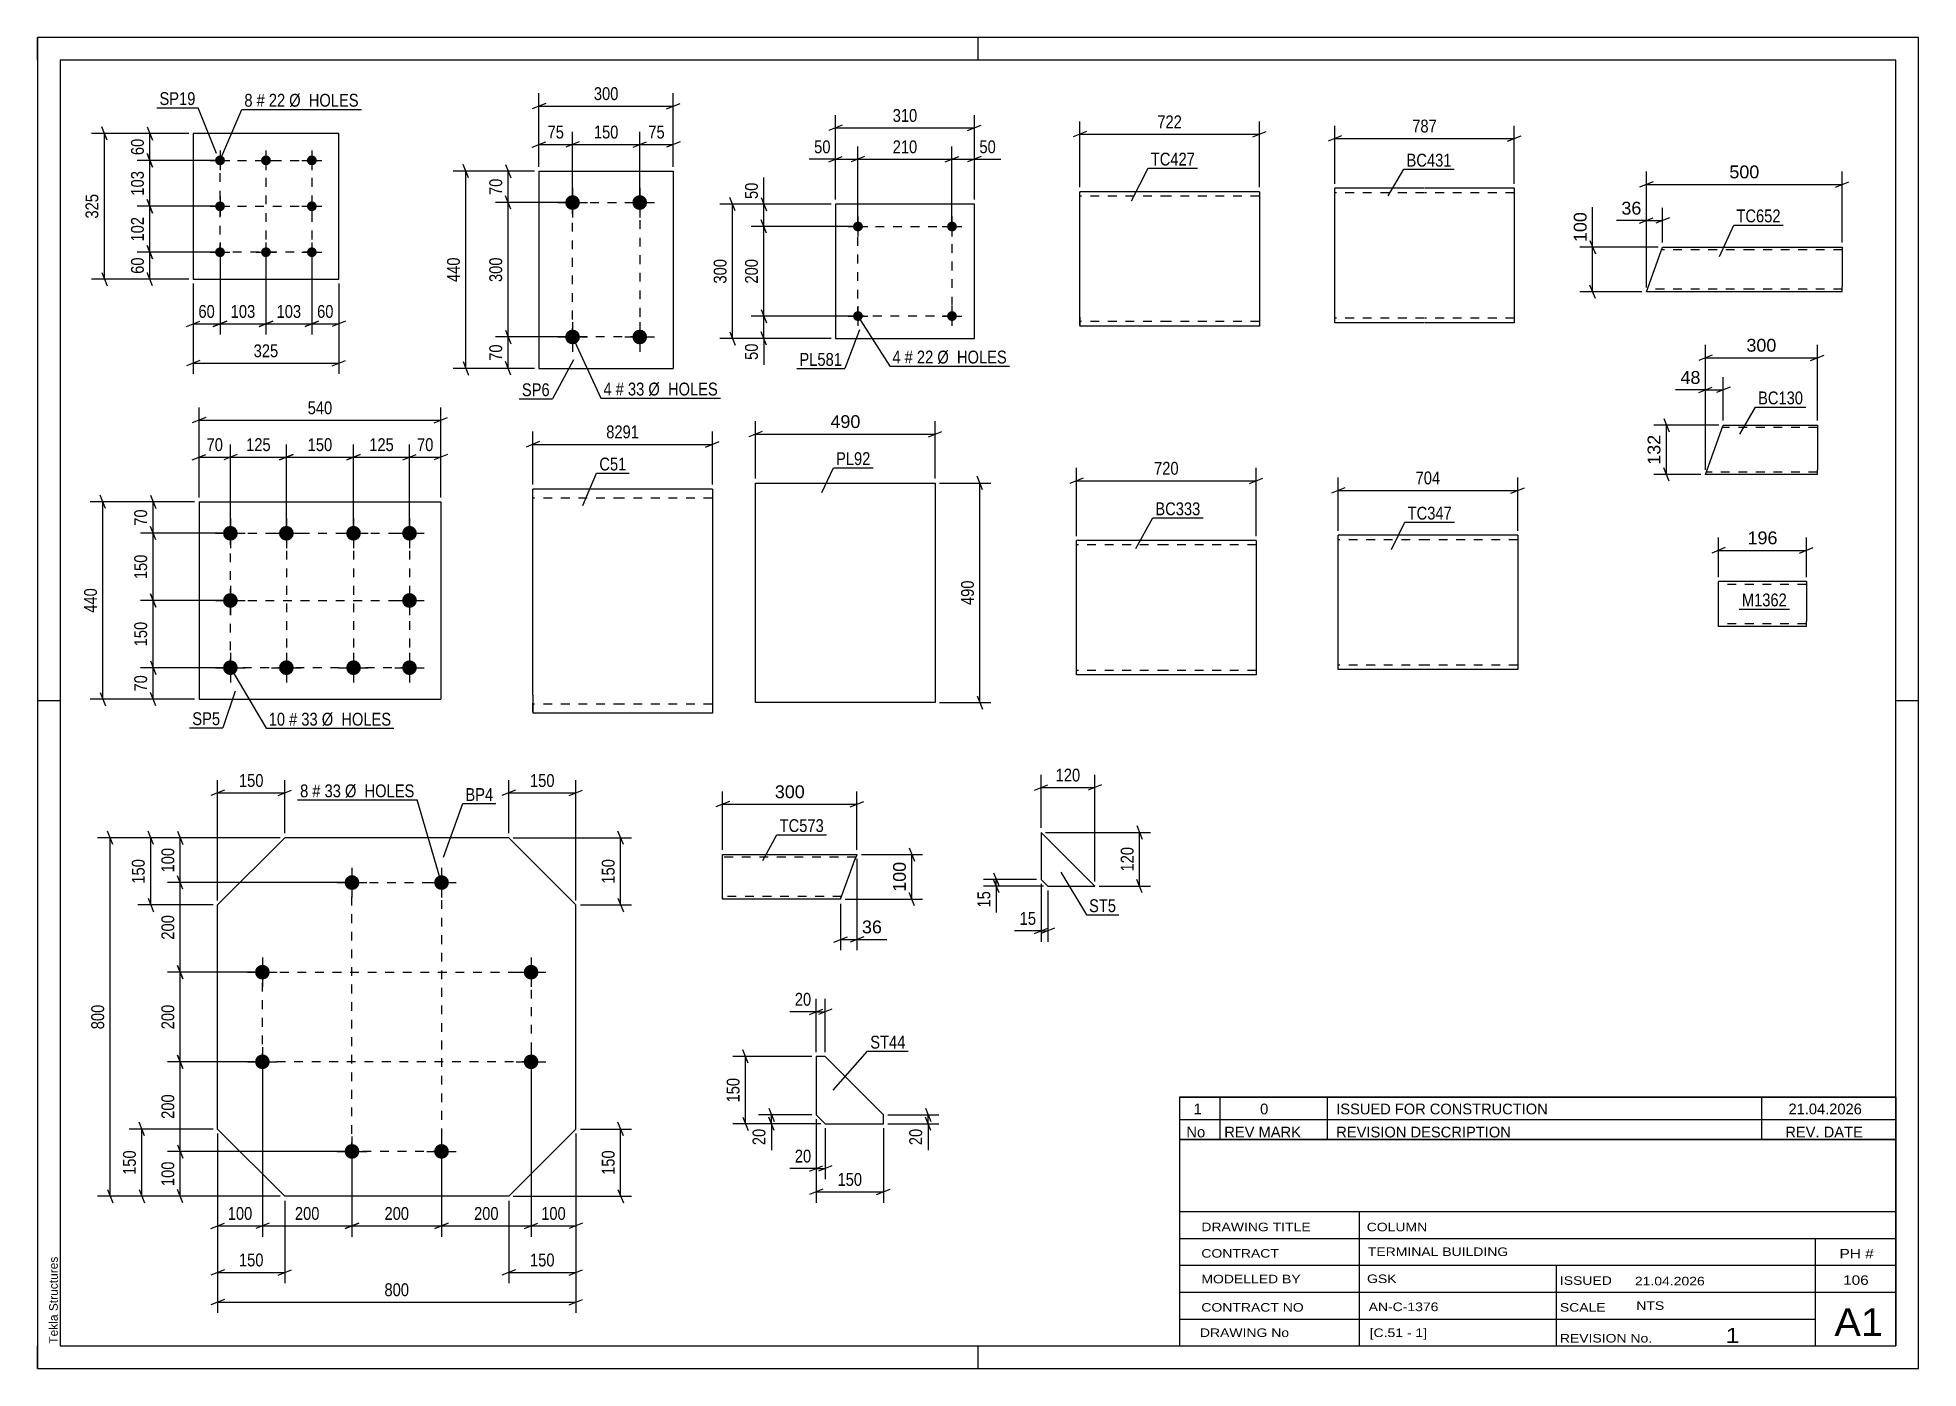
# Model space of a CAD drawing. Header units: millimetres. Extents: x -159 to 420, y -759 to 297.
# Drawn here: x 0 to 420, y 0 to 297 of the extents above; entities outside this region: 1.
import ezdxf

# ---------------------------------------------------------------- set-up
doc = ezdxf.new("R2010")
doc.units = ezdxf.units.MM
doc.linetypes.add('DXK_LINE_DOT2', pattern=[3.9198, 1.9599, -1.9599])
doc.styles.add('Arial', font='ARIAL.TTF', dxfattribs={"height": 0.2})
doc.styles.add('Arial Narrow', font='ARIALN.TTF', dxfattribs={"height": 0.2})

# ---------------------------------------------------------------- blocks, each defined once
blk = doc.blocks.new('Unknown-284933598-1134')
at = {"color": 5, "linetype": 'Continuous'}
for p, q in [((420, 297), (0, 297)), ((0, 297), (0, 0)), ((0, 292), (0, 297)), ((210, 292), (210, 297)), ((420, 0), (420, 297)), ((415, 292), (5, 292)), ((5, 292), (5, 5)), ((415, 5), (415, 292)), ((5, 149), (0, 149)), ((420, 149), (415, 149)), ((0, 0), (0, 5)), ((5, 5), (415, 5)), ((210, 0), (210, 5)), ((0, 0), (420, 0))]:
    blk.add_line(p, q, dxfattribs=at)
at = {"color": 174, "linetype": 'Continuous', "style": 'Arial'}
blk.add_text('Tekla Structures', height=1.9102, rotation=90, dxfattribs=at).set_placement((4.5, 5.5))
blk = doc.blocks.new('Part-284933598-8310 - 8309')
at = {"color": 2, "linetype": 'Continuous'}
for p, q in [((359.25, 240.25), (362.89, 250.25)), ((362.89, 250.25), (382.89, 250.25)), ((382.99, 250.25), (402.99, 250.25)), ((402.99, 250.25), (402.99, 250.16)), ((402.99, 250.16), (402.99, 249.05)), ((402.99, 249.05), (402.99, 241.45)), ((382.89, 240.25), (359.25, 240.25)), ((402.99, 240.25), (382.99, 240.25)), ((402.99, 240.25), (402.99, 241.45))]:
    blk.add_line(p, q, dxfattribs=at)
at = {"color": 7, "linetype": 'DXK_LINE_DOT2'}
for p, q in [((382.89, 249.65), (362.68, 249.65)), ((402.99, 249.65), (382.99, 249.65)), ((402.99, 249.9), (402.99, 249.05)), ((382.89, 240.85), (359.47, 240.85)), ((402.99, 240.85), (382.99, 240.85)), ((402.99, 240.34), (402.99, 240.6)), ((402.99, 240.25), (402.99, 240.34))]:
    blk.add_line(p, q, dxfattribs=at)
blk = doc.blocks.new('Part-284933598-8327 - 8326')
at = {"color": 2, "linetype": 'Continuous'}
for p, q in [((372.44, 199.52), (376.44, 210.52)), ((376.44, 210.52), (397.44, 210.52)), ((397.44, 210.52), (397.44, 210.44)), ((397.44, 210.44), (397.44, 209.52)), ((397.44, 209.52), (397.44, 200.52)), ((397.44, 199.52), (372.44, 199.52)), ((397.44, 199.52), (397.44, 200.52))]:
    blk.add_line(p, q, dxfattribs=at)
at = {"color": 7, "linetype": 'DXK_LINE_DOT2'}
for p, q in [((397.44, 210.02), (376.26, 210.02)), ((397.44, 210.23), (397.44, 209.52)), ((397.44, 200.02), (372.62, 200.02)), ((397.44, 199.6), (397.44, 199.81)), ((397.44, 199.52), (397.44, 199.6))]:
    blk.add_line(p, q, dxfattribs=at)
blk = doc.blocks.new('Part-284933598-6407 - 6406')
at = {"color": 2, "linetype": 'Continuous'}
for p, q in [((175.87, 69.59), (173.87, 69.59)), ((173.87, 69.59), (173.87, 56.59)), ((188.87, 56.59), (175.87, 69.59)), ((173.87, 56.59), (175.87, 54.59)), ((188.87, 54.59), (188.87, 56.59)), ((175.87, 54.59), (188.87, 54.59))]:
    blk.add_line(p, q, dxfattribs=at)
blk = doc.blocks.new('Part-284933598-6375 - 6374')
at = {"color": 2, "linetype": 'Continuous'}
for p, q in [((310.42, 185.95), (290.42, 185.95)), ((290.42, 157.95), (290.42, 185.95)), ((330.52, 185.95), (310.52, 185.95)), ((330.52, 185.95), (330.52, 155.95)), ((290.42, 155.95), (290.42, 157.95)), ((310.42, 155.95), (290.42, 155.95)), ((330.52, 155.95), (310.52, 155.95))]:
    blk.add_line(p, q, dxfattribs=at)
at = {"color": 7, "linetype": 'DXK_LINE_DOT2'}
for p, q in [((310.42, 184.95), (290.42, 184.95)), ((330.52, 184.95), (310.52, 184.95)), ((290.42, 156.1), (290.42, 157.95)), ((290.42, 156.95), (290.42, 157.03)), ((310.42, 156.95), (290.42, 156.95)), ((330.52, 156.95), (310.52, 156.95)), ((330.52, 156.95), (330.52, 157.03))]:
    blk.add_line(p, q, dxfattribs=at)
blk = doc.blocks.new('Part-284933598-8446 - 8445')
at = {"color": 2, "linetype": 'Continuous'}
for p, q in [((152.97, 104.79), (152.97, 114.7)), ((152.97, 114.7), (182.97, 114.7)), ((179.33, 104.7), (182.53, 113.5)), ((182.93, 114.6), (182.53, 113.5)), ((182.97, 114.7), (182.93, 114.6)), ((152.97, 104.7), (152.97, 104.79)), ((179.33, 104.7), (152.97, 104.7))]:
    blk.add_line(p, q, dxfattribs=at)
at = {"color": 7, "linetype": 'DXK_LINE_DOT2'}
for p, q in [((182.75, 114.1), (152.97, 114.1)), ((182.53, 113.5), (182.84, 114.34)), ((179.55, 105.3), (152.97, 105.3)), ((152.97, 105.05), (152.97, 104.7)), ((179.36, 104.79), (179.33, 104.7))]:
    blk.add_line(p, q, dxfattribs=at)
blk = doc.blocks.new('Bolt-284933598-6400 - 6398')
at = {"linetype": 'Continuous'}
for points in [[(70.2, 110.07, -1), (70.2, 106.77, -1)], [(90.2, 110.07, -1), (90.2, 106.77, -1)], [(50.2, 90.07, -1), (50.2, 86.77, -1)], [(110.2, 90.07, -1), (110.2, 86.77, -1)], [(50.2, 70.07, -1), (50.2, 66.77, -1)], [(110.2, 70.07, -1), (110.2, 66.77, -1)], [(70.2, 50.07, -1), (70.2, 46.77, -1)], [(90.2, 50.07, -1), (90.2, 46.77, -1)]]:
    blk.add_hatch(color=1, dxfattribs=at).paths.add_polyline_path(points)
at = {"color": 1, "linetype": 'Continuous'}
for p, q in [((70.2, 111.72), (70.2, 105.12)), ((90.2, 111.72), (90.2, 105.12)), ((66.9, 108.42), (73.5, 108.42)), ((86.9, 108.42), (93.5, 108.42)), ((46.9, 88.42), (53.5, 88.42)), ((50.2, 91.72), (50.2, 85.12)), ((106.9, 88.42), (113.5, 88.42)), ((110.2, 91.72), (110.2, 85.12)), ((50.2, 71.72), (50.2, 65.12)), ((110.2, 71.72), (110.2, 65.12)), ((46.9, 68.42), (53.5, 68.42)), ((106.9, 68.42), (113.5, 68.42)), ((70.2, 51.72), (70.2, 45.12)), ((90.2, 51.72), (90.2, 45.12)), ((66.9, 48.42), (73.5, 48.42)), ((86.9, 48.42), (93.5, 48.42))]:
    blk.add_line(p, q, dxfattribs=at)
blk = doc.blocks.new('Part-284933598-6399 - 6398')
at = {"color": 2, "linetype": 'Continuous'}
for p, q in [((55.2, 118.42), (40.2, 103.42)), ((105.2, 118.42), (55.2, 118.42)), ((120.2, 103.42), (105.2, 118.42)), ((40.2, 53.42), (40.2, 103.42)), ((120.2, 53.42), (120.2, 103.42)), ((55.2, 38.42), (40.2, 53.42)), ((120.2, 53.42), (105.2, 38.42)), ((105.2, 38.42), (55.2, 38.42))]:
    blk.add_line(p, q, dxfattribs=at)
blk = doc.blocks.new('Part-284933598-6367 - 6366')
at = {"color": 2, "linetype": 'Continuous'}
for p, q in [((252.01, 184.77), (232.01, 184.77)), ((232.01, 156.77), (232.01, 184.77)), ((272.11, 184.77), (252.11, 184.77)), ((272.11, 184.77), (272.11, 154.77)), ((232.01, 154.77), (232.01, 156.77)), ((252.01, 154.77), (232.01, 154.77)), ((272.11, 154.77), (252.11, 154.77))]:
    blk.add_line(p, q, dxfattribs=at)
at = {"color": 7, "linetype": 'DXK_LINE_DOT2'}
for p, q in [((252.01, 183.77), (232.01, 183.77)), ((272.11, 183.77), (252.11, 183.77)), ((232.01, 154.92), (232.01, 156.77)), ((232.01, 155.77), (232.01, 155.85)), ((252.01, 155.77), (232.01, 155.77)), ((272.11, 155.77), (252.11, 155.77)), ((272.11, 155.77), (272.11, 155.85))]:
    blk.add_line(p, q, dxfattribs=at)
blk = doc.blocks.new('Part-284933598-6430 - 6429')
at = {"color": 2, "linetype": 'Continuous'}
for p, q in [((67.24, 275.61), (34.74, 275.61)), ((34.74, 275.61), (34.74, 243.11)), ((67.24, 243.11), (67.24, 275.61)), ((34.74, 243.11), (67.24, 243.11))]:
    blk.add_line(p, q, dxfattribs=at)
blk = doc.blocks.new('Bolt-284933598-6431 - 6429')
at = {"linetype": 'Continuous'}
for points in [[(40.74, 270.71, -1), (40.74, 268.51, -1)], [(50.99, 270.71, -1), (50.99, 268.51, -1)], [(61.24, 270.71, -1), (61.24, 268.51, -1)], [(40.74, 260.46, -1), (40.74, 258.26, -1)], [(61.24, 260.46, -1), (61.24, 258.26, -1)], [(40.74, 250.21, -1), (40.74, 248.01, -1)], [(50.99, 250.21, -1), (50.99, 248.01, -1)], [(61.24, 250.21, -1), (61.24, 248.01, -1)]]:
    blk.add_hatch(color=1, dxfattribs=at).paths.add_polyline_path(points)
at = {"color": 1, "linetype": 'Continuous'}
for p, q in [((38.54, 269.61), (42.94, 269.61)), ((40.74, 271.81), (40.74, 267.41)), ((48.79, 269.61), (53.19, 269.61)), ((50.99, 271.81), (50.99, 267.41)), ((59.04, 269.61), (63.44, 269.61)), ((61.24, 271.81), (61.24, 267.41)), ((40.74, 261.56), (40.74, 257.16)), ((61.24, 261.56), (61.24, 257.16)), ((38.54, 259.36), (42.94, 259.36)), ((59.04, 259.36), (63.44, 259.36)), ((38.54, 249.11), (42.94, 249.11)), ((40.74, 251.31), (40.74, 246.91)), ((48.79, 249.11), (53.19, 249.11)), ((50.99, 251.31), (50.99, 246.91)), ((59.04, 249.11), (63.44, 249.11)), ((61.24, 251.31), (61.24, 246.91))]:
    blk.add_line(p, q, dxfattribs=at)
blk = doc.blocks.new('Part-284933598-6441 - 6440')
at = {"color": 2, "linetype": 'Continuous'}
for p, q in [((252.74, 262.61), (232.74, 262.61)), ((232.74, 234.61), (232.74, 262.61)), ((272.84, 262.61), (252.84, 262.61)), ((272.84, 262.61), (272.84, 262.46)), ((272.84, 262.46), (272.84, 232.61)), ((232.74, 234.61), (232.74, 232.61)), ((252.74, 232.61), (232.74, 232.61)), ((272.84, 232.61), (252.84, 232.61))]:
    blk.add_line(p, q, dxfattribs=at)
at = {"color": 7, "linetype": 'DXK_LINE_DOT2'}
for p, q in [((252.74, 261.61), (232.74, 261.61)), ((272.84, 261.61), (252.84, 261.61)), ((232.74, 232.77), (232.74, 234.61)), ((232.74, 233.61), (232.74, 233.69)), ((252.74, 233.61), (232.74, 233.61)), ((272.84, 233.61), (252.84, 233.61)), ((272.84, 233.61), (272.84, 233.69))]:
    blk.add_line(p, q, dxfattribs=at)
blk = doc.blocks.new('Part-284933598-6449 - 6448')
at = {"color": 2, "linetype": 'Continuous'}
for p, q in [((309.66, 263.37), (289.66, 263.37)), ((289.66, 235.37), (289.66, 263.37)), ((329.76, 263.37), (309.76, 263.37)), ((329.76, 263.37), (329.76, 233.37)), ((289.66, 233.37), (289.66, 235.37)), ((309.66, 233.37), (289.66, 233.37)), ((329.76, 233.37), (309.76, 233.37))]:
    blk.add_line(p, q, dxfattribs=at)
at = {"color": 7, "linetype": 'DXK_LINE_DOT2'}
for p, q in [((309.66, 262.37), (289.66, 262.37)), ((329.76, 262.37), (309.76, 262.37)), ((289.66, 233.52), (289.66, 235.37)), ((289.66, 234.37), (289.66, 234.45)), ((309.66, 234.37), (289.66, 234.37)), ((329.76, 234.37), (309.76, 234.37)), ((329.76, 234.37), (329.76, 234.45))]:
    blk.add_line(p, q, dxfattribs=at)
blk = doc.blocks.new('Bolt-284933598-6458 - 6456')
at = {"linetype": 'Continuous'}
for points in [[(119.46, 261.84, -1), (119.46, 258.54, -1)], [(134.46, 261.84, -1), (134.46, 258.54, -1)], [(119.46, 231.84, -1), (119.46, 228.54, -1)], [(134.46, 231.84, -1), (134.46, 228.54, -1)]]:
    blk.add_hatch(color=1, dxfattribs=at).paths.add_polyline_path(points)
at = {"color": 1, "linetype": 'Continuous'}
for p, q in [((119.46, 263.49), (119.46, 256.89)), ((134.46, 263.49), (134.46, 256.89)), ((116.16, 260.19), (122.76, 260.19)), ((131.16, 260.19), (137.76, 260.19)), ((119.46, 233.49), (119.46, 226.89)), ((134.46, 233.49), (134.46, 226.89)), ((116.16, 230.19), (122.76, 230.19)), ((131.16, 230.19), (137.76, 230.19))]:
    blk.add_line(p, q, dxfattribs=at)
blk = doc.blocks.new('Part-284933598-6457 - 6456')
at = {"color": 2, "linetype": 'Continuous'}
for p, q in [((111.96, 267.19), (111.96, 223.19)), ((111.96, 267.19), (141.96, 267.19)), ((141.96, 267.19), (141.96, 223.19)), ((111.96, 223.19), (141.96, 223.19))]:
    blk.add_line(p, q, dxfattribs=at)
blk = doc.blocks.new('Part-284933598-6466 - 6465')
at = {"color": 2, "linetype": 'Continuous'}
for p, q in [((36.05, 193.38), (36.05, 149.38)), ((36.05, 193.38), (90.05, 193.38)), ((90.05, 193.38), (90.05, 149.38)), ((36.05, 149.38), (90.05, 149.38))]:
    blk.add_line(p, q, dxfattribs=at)
blk = doc.blocks.new('Bolt-284933598-6467 - 6465')
at = {"linetype": 'Continuous'}
for points in [[(43.05, 188.03, -1), (43.05, 184.73, -1)], [(55.55, 188.03, -1), (55.55, 184.73, -1)], [(70.55, 188.03, -1), (70.55, 184.73, -1)], [(83.05, 188.03, -1), (83.05, 184.73, -1)], [(43.05, 173.03, -1), (43.05, 169.73, -1)], [(83.05, 173.03, -1), (83.05, 169.73, -1)], [(43.05, 158.03, -1), (43.05, 154.73, -1)], [(55.55, 158.03, -1), (55.55, 154.73, -1)], [(70.55, 158.03, -1), (70.55, 154.73, -1)], [(83.05, 158.03, -1), (83.05, 154.73, -1)]]:
    blk.add_hatch(color=1, dxfattribs=at).paths.add_polyline_path(points)
at = {"color": 1, "linetype": 'Continuous'}
for p, q in [((43.05, 189.68), (43.05, 183.08)), ((55.55, 189.68), (55.55, 183.08)), ((70.55, 189.68), (70.55, 183.08)), ((83.05, 189.68), (83.05, 183.08)), ((39.75, 186.38), (46.35, 186.38)), ((52.25, 186.38), (58.85, 186.38)), ((67.25, 186.38), (73.85, 186.38)), ((79.75, 186.38), (86.35, 186.38)), ((43.05, 174.68), (43.05, 168.08)), ((83.05, 174.68), (83.05, 168.08)), ((39.75, 171.38), (46.35, 171.38)), ((79.75, 171.38), (86.35, 171.38)), ((43.05, 159.68), (43.05, 153.08)), ((55.55, 159.68), (55.55, 153.08)), ((70.55, 159.68), (70.55, 153.08)), ((83.05, 159.68), (83.05, 153.08)), ((39.75, 156.38), (46.35, 156.38)), ((52.25, 156.38), (58.85, 156.38)), ((67.25, 156.38), (73.85, 156.38)), ((79.75, 156.38), (86.35, 156.38))]:
    blk.add_line(p, q, dxfattribs=at)
blk = doc.blocks.new('Part-284933598-6475 - 6474')
at = {"color": 2, "linetype": 'Continuous'}
for p, q in [((224.09, 119.63), (224.09, 109.13)), ((224.09, 119.63), (236.09, 107.63)), ((224.09, 109.13), (225.59, 107.63)), ((225.59, 107.63), (236.09, 107.63))]:
    blk.add_line(p, q, dxfattribs=at)
blk = doc.blocks.new('Part-284933598-6507 - 6506')
at = {"color": 2, "linetype": 'Continuous'}
for p, q in [((160.33, 148.6), (160.33, 197.6)), ((160.33, 197.6), (180.33, 197.6)), ((180.43, 197.6), (200.43, 197.6)), ((200.43, 197.6), (200.43, 148.6)), ((180.33, 148.6), (160.33, 148.6)), ((200.43, 148.6), (180.43, 148.6))]:
    blk.add_line(p, q, dxfattribs=at)
blk = doc.blocks.new('Part-284933598-6514 - 6513')
at = {"color": 2, "linetype": 'Continuous'}
for p, q in [((394.98, 175.58), (375.38, 175.58)), ((375.38, 165.67), (375.38, 175.58)), ((394.98, 175.58), (394.98, 166.78)), ((375.38, 165.58), (375.38, 165.67)), ((394.98, 165.58), (375.38, 165.58)), ((394.98, 165.58), (394.98, 166.78))]:
    blk.add_line(p, q, dxfattribs=at)
at = {"color": 7, "linetype": 'DXK_LINE_DOT2'}
for p, q in [((394.98, 174.98), (375.38, 174.98)), ((394.98, 174.98), (394.98, 174.93)), ((394.98, 174.93), (394.98, 174.98)), ((394.98, 174.84), (394.98, 174.93)), ((394.98, 174.93), (394.98, 174.84)), ((375.38, 166.18), (375.38, 166.22)), ((394.98, 166.18), (375.38, 166.18)), ((394.98, 166.22), (394.98, 166.55)), ((394.98, 166.18), (394.98, 166.22))]:
    blk.add_line(p, q, dxfattribs=at)
blk = doc.blocks.new('Part-284933598-6521 - 6520')
at = {"color": 2, "linetype": 'Continuous'}
for p, q in [((178.19, 259.85), (178.19, 229.85)), ((209.19, 259.85), (178.19, 259.85)), ((209.19, 229.85), (209.19, 259.85)), ((178.19, 229.85), (209.19, 229.85))]:
    blk.add_line(p, q, dxfattribs=at)
blk = doc.blocks.new('Bolt-284933598-6522 - 6520')
at = {"linetype": 'Continuous'}
for points in [[(184.29, 234.85, -1), (182.09, 234.85, -1)], [(205.29, 234.85, -1), (203.09, 234.85, -1)]]:
    blk.add_hatch(color=1, dxfattribs=at).paths.add_polyline_path(points)
at = {"color": 1, "linetype": 'Continuous'}
for p, q in [((183.19, 237.05), (183.19, 232.65)), ((204.19, 237.05), (204.19, 232.65)), ((180.99, 234.85), (185.39, 234.85)), ((201.99, 234.85), (206.39, 234.85))]:
    blk.add_line(p, q, dxfattribs=at)
blk = doc.blocks.new('Bolt-284933598-6523 - 6520')
at = {"linetype": 'Continuous'}
for points in [[(184.29, 254.85, -1), (182.09, 254.85, -1)], [(205.29, 254.85, -1), (203.09, 254.85, -1)]]:
    blk.add_hatch(color=1, dxfattribs=at).paths.add_polyline_path(points)
at = {"color": 1, "linetype": 'Continuous'}
for p, q in [((183.19, 257.05), (183.19, 252.65)), ((204.19, 257.05), (204.19, 252.65)), ((180.99, 254.85), (185.39, 254.85)), ((201.99, 254.85), (206.39, 254.85))]:
    blk.add_line(p, q, dxfattribs=at)
blk = doc.blocks.new('Part-284933598-6530 - 6529')
at = {"color": 2, "linetype": 'Continuous'}
for p, q in [((130.58, 196.23), (110.58, 196.23)), ((110.58, 150.23), (110.58, 196.23)), ((150.68, 196.23), (130.68, 196.23)), ((150.68, 196.23), (150.68, 146.23)), ((110.58, 150.23), (110.58, 146.23)), ((130.58, 146.23), (110.58, 146.23)), ((150.68, 146.23), (130.68, 146.23))]:
    blk.add_line(p, q, dxfattribs=at)
at = {"color": 7, "linetype": 'DXK_LINE_DOT2'}
for p, q in [((130.58, 194.23), (110.58, 194.23)), ((150.68, 194.23), (130.68, 194.23)), ((110.58, 146.53), (110.58, 150.23)), ((130.58, 148.23), (110.58, 148.23)), ((150.68, 148.23), (130.68, 148.23))]:
    blk.add_line(p, q, dxfattribs=at)
blk = doc.blocks.new('Rectangle-284933598-7938 - 6398')
at = {"color": 1, "linetype": 'DXK_LINE_DOT2'}
blk.add_lwpolyline([(70.2, 108.42), (90.2, 108.42), (90.2, 48.42), (70.2, 48.42), (70.2, 108.42)], close=True, dxfattribs=at)
blk = doc.blocks.new('Rectangle-284933598-8017 - 6429')
at = {"color": 1, "linetype": 'DXK_LINE_DOT2'}
blk.add_lwpolyline([(40.74, 269.61), (61.24, 269.61), (61.24, 249.11), (40.74, 249.11), (40.74, 269.61)], close=True, dxfattribs=at)
blk = doc.blocks.new('Rectangle-284933598-8066 - 6456')
at = {"color": 1, "linetype": 'DXK_LINE_DOT2'}
blk.add_lwpolyline([(119.46, 260.19), (134.46, 260.19), (134.46, 230.19), (119.46, 230.19), (119.46, 260.19)], close=True, dxfattribs=at)
blk = doc.blocks.new('Rectangle-284933598-7975 - 6465')
at = {"color": 1, "linetype": 'DXK_LINE_DOT2'}
blk.add_lwpolyline([(43.05, 186.38), (83.05, 186.38), (83.05, 156.38), (43.05, 156.38), (43.05, 186.38)], close=True, dxfattribs=at)
blk = doc.blocks.new('Rectangle-284933598-8273 - 6520')
at = {"color": 1, "linetype": 'DXK_LINE_DOT2'}
blk.add_lwpolyline([(183.19, 254.85), (204.19, 254.85), (204.19, 234.85), (183.19, 234.85), (183.19, 254.85)], close=True, dxfattribs=at)
blk = doc.blocks.new('Rectangle-284933598-7948 - 6398')
at = {"color": 1, "linetype": 'DXK_LINE_DOT2'}
blk.add_lwpolyline([(50.2, 88.42), (110.2, 88.42), (110.2, 68.42), (50.2, 68.42), (50.2, 88.42)], close=True, dxfattribs=at)
blk = doc.blocks.new('Line-284933598-8027 - 6429')
at = {"color": 1, "linetype": 'DXK_LINE_DOT2'}
blk.add_line((50.99, 269.61), (50.99, 249.11), dxfattribs=at)
blk = doc.blocks.new('Line-284933598-7985 - 6465')
at = {"color": 1, "linetype": 'DXK_LINE_DOT2'}
blk.add_line((55.55, 186.38), (55.55, 156.38), dxfattribs=at)
blk = doc.blocks.new('Line-284933598-8034 - 6429')
at = {"color": 1, "linetype": 'DXK_LINE_DOT2'}
blk.add_line((40.74, 259.36), (61.24, 259.36), dxfattribs=at)
blk = doc.blocks.new('Line-284933598-7992 - 6465')
at = {"color": 1, "linetype": 'DXK_LINE_DOT2'}
blk.add_line((70.55, 186.38), (70.55, 156.38), dxfattribs=at)
blk = doc.blocks.new('Line-284933598-7999 - 6465')
at = {"color": 1, "linetype": 'DXK_LINE_DOT2'}
blk.add_line((43.05, 171.38), (83.05, 171.38), dxfattribs=at)
blk = doc.blocks.new('StraightDimension-284933598-8351 - 8309')
at = {"color": 7, "linetype": 'Continuous'}
for p, q in [((360.75, 264.85), (357.75, 263.65)), ((359.25, 241.25), (359.25, 267.1)), ((401.49, 263.65), (404.49, 264.85)), ((402.99, 251.25), (402.99, 267.1)), ((359.25, 264.25), (402.99, 264.25))]:
    blk.add_line(p, q, dxfattribs=at)
at = {"color": 0}
blk.add_wipeout([(385.06, 265), (385.06, 269.2), (377.19, 269.2), (377.19, 265)], dxfattribs=at)
at = {"color": 3, "style": 'Arial'}
blk.add_text('500', height=2.865, dxfattribs=at).set_placement((377.79, 265.6))
blk = doc.blocks.new('StraightDimension-284933598-8333 - 8309')
at = {"color": 7, "linetype": 'Continuous'}
for p, q in [((357.75, 255.56), (360.75, 256.76)), ((359.25, 241.25), (359.25, 259.01)), ((364.39, 256.76), (361.39, 255.56)), ((362.89, 251.25), (362.89, 259.01)), ((359.25, 256.16), (362.89, 256.16))]:
    blk.add_line(p, q, dxfattribs=at)
at = {"color": 0}
blk.add_wipeout([(358.73, 256.91), (358.73, 261.11), (353.08, 261.11), (353.08, 256.91)], dxfattribs=at)
at = {"color": 7, "linetype": 'Continuous'}
blk.add_line((359.25, 256.16), (352.56, 256.16), dxfattribs=at)
blk.add_line((359.25, 256.16), (352.56, 256.16), dxfattribs=at)
at = {"color": 3, "style": 'Arial'}
blk.add_text('36', height=2.865, dxfattribs=at).set_placement((353.68, 257.51))
blk = doc.blocks.new('StraightDimension-284933598-8362 - 8309')
at = {"color": 7, "linetype": 'Continuous'}
for p, q in [((361.89, 250.25), (344.41, 250.25)), ((346.66, 251.75), (347.86, 248.75)), ((347.26, 240.25), (347.26, 250.25)), ((358.25, 240.25), (344.41, 240.25)), ((347.86, 238.75), (346.66, 241.75))]:
    blk.add_line(p, q, dxfattribs=at)
at = {"color": 0}
blk.add_wipeout([(346.51, 258.64), (342.31, 258.64), (342.31, 250.77), (346.51, 250.77)], dxfattribs=at)
at = {"color": 7, "linetype": 'Continuous'}
blk.add_line((347.26, 250.25), (347.26, 259.17), dxfattribs=at)
blk.add_line((347.26, 250.25), (347.26, 259.17), dxfattribs=at)
at = {"color": 3, "style": 'Arial'}
blk.add_text('100', height=2.865, rotation=90.0002, dxfattribs=at).set_placement((345.91, 251.37))
blk = doc.blocks.new('StraightDimension-284933598-8423 - 8326')
at = {"color": 7, "linetype": 'Continuous'}
for p, q in [((375.44, 210.52), (360.89, 210.52)), ((363.14, 212.02), (364.34, 209.02)), ((363.74, 199.52), (363.74, 210.52)), ((371.44, 199.52), (360.89, 199.52)), ((364.34, 198.02), (363.14, 201.02))]:
    blk.add_line(p, q, dxfattribs=at)
at = {"color": 0}
blk.add_wipeout([(362.99, 208.95), (358.79, 208.95), (358.79, 201.08), (362.99, 201.08)], dxfattribs=at)
at = {"color": 3, "style": 'Arial'}
blk.add_text('132', height=2.865, rotation=90.0002, dxfattribs=at).set_placement((362.39, 201.68))
blk = doc.blocks.new('StraightDimension-284933598-8399 - 8326')
at = {"color": 7, "linetype": 'Continuous'}
for p, q in [((370.94, 217.77), (373.94, 218.97)), ((372.44, 200.52), (372.44, 221.22)), ((377.94, 218.97), (374.94, 217.77)), ((376.44, 211.52), (376.44, 221.22)), ((372.44, 218.37), (376.44, 218.37))]:
    blk.add_line(p, q, dxfattribs=at)
at = {"color": 0}
blk.add_wipeout([(371.91, 219.12), (371.91, 223.32), (366.27, 223.32), (366.27, 219.12)], dxfattribs=at)
at = {"color": 7, "linetype": 'Continuous'}
blk.add_line((372.44, 218.37), (365.74, 218.37), dxfattribs=at)
blk.add_line((372.44, 218.37), (365.74, 218.37), dxfattribs=at)
at = {"color": 3, "style": 'Arial'}
blk.add_text('48', height=2.865, dxfattribs=at).set_placement((366.87, 219.72))
blk = doc.blocks.new('StraightDimension-284933598-8412 - 8326')
at = {"color": 7, "linetype": 'Continuous'}
for p, q in [((372.44, 200.52), (372.44, 228.41)), ((397.44, 211.52), (397.44, 228.41)), ((373.94, 226.16), (370.94, 224.96)), ((372.44, 225.56), (397.44, 225.56)), ((395.94, 224.96), (398.94, 226.16))]:
    blk.add_line(p, q, dxfattribs=at)
at = {"color": 0}
blk.add_wipeout([(388.87, 226.31), (388.87, 230.51), (381, 230.51), (381, 226.31)], dxfattribs=at)
at = {"color": 3, "style": 'Arial'}
blk.add_text('300', height=2.865, dxfattribs=at).set_placement((381.6, 226.91))
blk = doc.blocks.new('StraightDimension-284933598-6648 - 6406')
at = {"color": 7, "linetype": 'Continuous'}
for p, q in [((173.87, 55.59), (173.87, 42.19)), ((175.87, 53.59), (175.87, 42.19)), ((172.37, 43.99), (175.37, 45.19)), ((173.87, 44.59), (175.87, 44.59)), ((177.37, 45.19), (174.37, 43.99))]:
    blk.add_line(p, q, dxfattribs=at)
at = {"color": 0}
blk.add_wipeout([(173.35, 45.34), (173.35, 49.54), (168.49, 49.54), (168.49, 45.34)], dxfattribs=at)
at = {"color": 7, "linetype": 'Continuous'}
blk.add_line((173.87, 44.59), (167.97, 44.59), dxfattribs=at)
blk.add_line((173.87, 44.59), (167.97, 44.59), dxfattribs=at)
at = {"color": 3, "style": 'Arial Narrow'}
blk.add_text('20', height=2.863, dxfattribs=at).set_placement((169.09, 45.94))
blk = doc.blocks.new('StraightDimension-284933598-6652 - 6406')
at = {"color": 7, "linetype": 'Continuous'}
for p, q in [((172.37, 78.99), (175.37, 80.19)), ((173.87, 70.59), (173.87, 82.44)), ((177.37, 80.19), (174.37, 78.99)), ((175.87, 70.59), (175.87, 82.44)), ((173.87, 79.59), (175.87, 79.59))]:
    blk.add_line(p, q, dxfattribs=at)
at = {"color": 0}
blk.add_wipeout([(173.35, 80.34), (173.35, 84.54), (168.49, 84.54), (168.49, 80.34)], dxfattribs=at)
at = {"color": 7, "linetype": 'Continuous'}
blk.add_line((173.87, 79.59), (167.97, 79.59), dxfattribs=at)
blk.add_line((173.87, 79.59), (167.97, 79.59), dxfattribs=at)
at = {"color": 3, "style": 'Arial Narrow'}
blk.add_text('20', height=2.863, dxfattribs=at).set_placement((169.09, 80.94))
blk = doc.blocks.new('StraightDimension-284933598-6664 - 6406')
at = {"color": 7, "linetype": 'Continuous'}
for p, q in [((173.87, 55.59), (173.87, 36.98)), ((188.87, 53.59), (188.87, 36.98)), ((175.37, 39.98), (172.37, 38.78)), ((173.87, 39.38), (188.87, 39.38)), ((187.37, 38.78), (190.37, 39.98))]:
    blk.add_line(p, q, dxfattribs=at)
at = {"color": 0}
blk.add_wipeout([(184.71, 40.13), (184.71, 44.33), (178.03, 44.33), (178.03, 40.13)], dxfattribs=at)
at = {"color": 3, "style": 'Arial Narrow'}
blk.add_text('150', height=2.863, dxfattribs=at).set_placement((178.63, 40.73))
blk = doc.blocks.new('StraightDimension-284933598-6656 - 6406')
at = {"color": 7, "linetype": 'Continuous'}
for p, q in [((189.87, 56.59), (201.27, 56.59)), ((198.27, 58.09), (199.47, 55.09)), ((199.47, 53.09), (198.27, 56.09)), ((198.87, 54.59), (198.87, 56.59)), ((189.87, 54.59), (201.27, 54.59))]:
    blk.add_line(p, q, dxfattribs=at)
at = {"color": 0}
blk.add_wipeout([(198.12, 54.06), (193.92, 54.06), (193.92, 49.21), (198.12, 49.21)], dxfattribs=at)
at = {"color": 7, "linetype": 'Continuous'}
blk.add_line((198.87, 54.59), (198.87, 48.68), dxfattribs=at)
blk.add_line((198.87, 54.59), (198.87, 48.68), dxfattribs=at)
at = {"color": 3, "style": 'Arial Narrow'}
blk.add_text('20', height=2.863, rotation=90.0002, dxfattribs=at).set_placement((197.52, 49.81))
blk = doc.blocks.new('StraightDimension-284933598-6668 - 6406')
at = {"color": 7, "linetype": 'Continuous'}
for p, q in [((172.87, 69.59), (155.24, 69.59)), ((158.69, 68.09), (157.49, 71.09)), ((158.09, 54.59), (158.09, 69.59)), ((157.49, 56.09), (158.69, 53.09)), ((174.87, 54.59), (155.24, 54.59))]:
    blk.add_line(p, q, dxfattribs=at)
at = {"color": 0}
blk.add_wipeout([(157.34, 65.43), (153.14, 65.43), (153.14, 58.74), (157.34, 58.74)], dxfattribs=at)
at = {"color": 3, "style": 'Arial Narrow'}
blk.add_text('150', height=2.863, rotation=90.0002, dxfattribs=at).set_placement((156.74, 59.34))
blk = doc.blocks.new('StraightDimension-284933598-6660 - 6406')
at = {"color": 7, "linetype": 'Continuous'}
for p, q in [((172.87, 56.59), (161.02, 56.59)), ((163.27, 58.09), (164.47, 55.09)), ((164.47, 53.09), (163.27, 56.09)), ((163.87, 54.59), (163.87, 56.59)), ((174.87, 54.59), (161.02, 54.59))]:
    blk.add_line(p, q, dxfattribs=at)
at = {"color": 0}
blk.add_wipeout([(163.12, 54.06), (158.92, 54.06), (158.92, 49.21), (163.12, 49.21)], dxfattribs=at)
at = {"color": 7, "linetype": 'Continuous'}
blk.add_line((163.87, 54.59), (163.87, 48.68), dxfattribs=at)
blk.add_line((163.87, 54.59), (163.87, 48.68), dxfattribs=at)
at = {"color": 3, "style": 'Arial Narrow'}
blk.add_text('20', height=2.863, rotation=90.0002, dxfattribs=at).set_placement((162.52, 49.81))
blk = doc.blocks.new('StraightDimension-284933598-6548 - 6374')
at = {"color": 7, "linetype": 'Continuous'}
for p, q in [((290.42, 186.95), (290.42, 198.8)), ((330.52, 186.95), (330.52, 198.8)), ((291.92, 196.55), (288.92, 195.35)), ((290.42, 195.95), (330.52, 195.95)), ((329.02, 195.35), (332.02, 196.55))]:
    blk.add_line(p, q, dxfattribs=at)
at = {"color": 0}
blk.add_wipeout([(313.82, 196.7), (313.82, 200.9), (307.13, 200.9), (307.13, 196.7)], dxfattribs=at)
at = {"color": 3, "style": 'Arial Narrow'}
blk.add_text('704', height=2.863, dxfattribs=at).set_placement((307.73, 197.3))
blk = doc.blocks.new('StraightDimension-284933598-8488 - 8445')
at = {"color": 7, "linetype": 'Continuous'}
for p, q in [((183.97, 114.7), (197.64, 114.7)), ((194.64, 116.2), (195.84, 113.2)), ((195.24, 104.7), (195.24, 114.7)), ((195.84, 103.2), (194.64, 106.2)), ((180.33, 104.7), (197.64, 104.7))]:
    blk.add_line(p, q, dxfattribs=at)
at = {"color": 0}
blk.add_wipeout([(194.49, 113.63), (190.29, 113.63), (190.29, 105.76), (194.49, 105.76)], dxfattribs=at)
at = {"color": 3, "style": 'Arial'}
blk.add_text('100', height=2.865, rotation=90.0002, dxfattribs=at).set_placement((193.89, 106.36))
blk = doc.blocks.new('StraightDimension-284933598-8452 - 8445')
at = {"color": 7, "linetype": 'Continuous'}
for p, q in [((154.47, 126.51), (151.47, 125.31)), ((152.97, 115.7), (152.97, 128.76)), ((181.47, 125.31), (184.47, 126.51)), ((182.97, 115.7), (182.97, 128.76)), ((152.97, 125.91), (182.97, 125.91))]:
    blk.add_line(p, q, dxfattribs=at)
at = {"color": 0}
blk.add_wipeout([(171.9, 126.66), (171.9, 130.86), (164.03, 130.86), (164.03, 126.66)], dxfattribs=at)
at = {"color": 3, "style": 'Arial'}
blk.add_text('300', height=2.865, dxfattribs=at).set_placement((164.63, 127.26))
blk = doc.blocks.new('StraightDimension-284933598-8463 - 8445')
at = {"color": 7, "linetype": 'Continuous'}
for p, q in [((182.97, 113.7), (182.97, 93.34)), ((179.33, 103.7), (179.33, 93.34)), ((177.83, 95.14), (180.83, 96.34)), ((179.33, 95.74), (182.97, 95.74)), ((184.47, 96.34), (181.47, 95.14))]:
    blk.add_line(p, q, dxfattribs=at)
at = {"color": 0}
blk.add_wipeout([(189.14, 96.49), (189.14, 100.69), (183.49, 100.69), (183.49, 96.49)], dxfattribs=at)
at = {"color": 7, "linetype": 'Continuous'}
blk.add_line((182.97, 95.74), (189.67, 95.74), dxfattribs=at)
blk.add_line((182.97, 95.74), (189.67, 95.74), dxfattribs=at)
at = {"color": 3, "style": 'Arial'}
blk.add_text('36', height=2.865, dxfattribs=at).set_placement((184.09, 97.09))
blk = doc.blocks.new('StraightDimension-284933598-6568 - 6398')
at = {"color": 7, "linetype": 'Continuous'}
for p, q in [((105.2, 119.42), (105.2, 131.27)), ((120.2, 104.42), (120.2, 131.27)), ((106.7, 129.02), (103.7, 127.82)), ((105.2, 128.42), (120.2, 128.42)), ((118.7, 127.82), (121.7, 129.02))]:
    blk.add_line(p, q, dxfattribs=at)
at = {"color": 0}
blk.add_wipeout([(116.04, 129.17), (116.04, 133.37), (109.36, 133.37), (109.36, 129.17)], dxfattribs=at)
at = {"color": 3, "style": 'Arial Narrow'}
blk.add_text('150', height=2.863, dxfattribs=at).set_placement((109.96, 129.77))
blk = doc.blocks.new('StraightDimension-284933598-6592 - 6398')
at = {"color": 7, "linetype": 'Continuous'}
for p, q in [((54.2, 118.42), (22.41, 118.42)), ((25.86, 116.92), (24.66, 119.92)), ((25.26, 103.42), (25.26, 118.42)), ((39.2, 103.42), (22.41, 103.42)), ((24.66, 104.92), (25.86, 101.92))]:
    blk.add_line(p, q, dxfattribs=at)
at = {"color": 0}
blk.add_wipeout([(24.51, 114.27), (20.31, 114.27), (20.31, 107.58), (24.51, 107.58)], dxfattribs=at)
at = {"color": 3, "style": 'Arial Narrow'}
blk.add_text('150', height=2.863, rotation=90.0002, dxfattribs=at).set_placement((23.91, 108.18))
blk = doc.blocks.new('StraightDimension-284933598-6576 - 6398')
at = {"color": 7, "linetype": 'Continuous'}
for p, q in [((120.2, 52.42), (120.2, 19.01)), ((105.2, 37.42), (105.2, 19.01)), ((106.7, 22.01), (103.7, 20.81)), ((105.2, 21.41), (120.2, 21.41)), ((118.7, 20.81), (121.7, 22.01))]:
    blk.add_line(p, q, dxfattribs=at)
at = {"color": 0}
blk.add_wipeout([(116.04, 22.16), (116.04, 26.36), (109.36, 26.36), (109.36, 22.16)], dxfattribs=at)
at = {"color": 3, "style": 'Arial Narrow'}
blk.add_text('150', height=2.863, dxfattribs=at).set_placement((109.96, 22.76))
blk = doc.blocks.new('StraightDimension-284933598-6572 - 6398')
at = {"color": 7, "linetype": 'Continuous'}
for p, q in [((40.2, 104.42), (40.2, 131.27)), ((55.2, 119.42), (55.2, 131.27)), ((41.7, 129.02), (38.7, 127.82)), ((40.2, 128.42), (55.2, 128.42)), ((53.7, 127.82), (56.7, 129.02))]:
    blk.add_line(p, q, dxfattribs=at)
at = {"color": 0}
blk.add_wipeout([(51.04, 129.17), (51.04, 133.37), (44.36, 133.37), (44.36, 129.17)], dxfattribs=at)
at = {"color": 3, "style": 'Arial Narrow'}
blk.add_text('150', height=2.863, dxfattribs=at).set_placement((44.96, 129.77))
blk = doc.blocks.new('StraightDimension-284933598-6644 - 6398')
at = {"color": 7, "linetype": 'Continuous'}
for p, q in [((54.2, 118.42), (13.35, 118.42)), ((16.8, 116.92), (15.6, 119.92)), ((16.2, 38.42), (16.2, 118.42)), ((54.2, 38.42), (13.35, 38.42)), ((15.6, 39.92), (16.8, 36.92))]:
    blk.add_line(p, q, dxfattribs=at)
at = {"color": 0}
blk.add_wipeout([(15.45, 81.77), (11.25, 81.77), (11.25, 75.08), (15.45, 75.08)], dxfattribs=at)
at = {"color": 3, "style": 'Arial Narrow'}
blk.add_text('800', height=2.863, rotation=90.0002, dxfattribs=at).set_placement((14.85, 75.68))
blk = doc.blocks.new('StraightDimension-284933598-6580 - 6398')
at = {"color": 7, "linetype": 'Continuous'}
for p, q in [((40.2, 52.42), (40.2, 19.01)), ((55.2, 37.42), (55.2, 19.01)), ((41.7, 22.01), (38.7, 20.81)), ((40.2, 21.41), (55.2, 21.41)), ((53.7, 20.81), (56.7, 22.01))]:
    blk.add_line(p, q, dxfattribs=at)
at = {"color": 0}
blk.add_wipeout([(51.04, 22.16), (51.04, 26.36), (44.36, 26.36), (44.36, 22.16)], dxfattribs=at)
at = {"color": 3, "style": 'Arial Narrow'}
blk.add_text('150', height=2.863, dxfattribs=at).set_placement((44.96, 22.76))
blk = doc.blocks.new('StraightDimension-284933598-6584 - 6398')
at = {"color": 7, "linetype": 'Continuous'}
for p, q in [((106.2, 118.42), (132.6, 118.42)), ((130.8, 116.92), (129.6, 119.92)), ((130.2, 103.42), (130.2, 118.42)), ((121.2, 103.42), (132.6, 103.42)), ((129.6, 104.92), (130.8, 101.92))]:
    blk.add_line(p, q, dxfattribs=at)
at = {"color": 0}
blk.add_wipeout([(129.45, 114.27), (125.25, 114.27), (125.25, 107.58), (129.45, 107.58)], dxfattribs=at)
at = {"color": 3, "style": 'Arial Narrow'}
blk.add_text('150', height=2.863, rotation=90.0002, dxfattribs=at).set_placement((128.85, 108.18))
blk = doc.blocks.new('StraightDimension-284933598-6588 - 6398')
at = {"color": 7, "linetype": 'Continuous'}
for p, q in [((130.8, 51.92), (129.6, 54.92)), ((121.2, 53.42), (132.6, 53.42)), ((130.2, 38.42), (130.2, 53.42)), ((106.2, 38.42), (132.6, 38.42)), ((129.6, 39.92), (130.8, 36.92))]:
    blk.add_line(p, q, dxfattribs=at)
at = {"color": 0}
blk.add_wipeout([(129.45, 49.27), (125.25, 49.27), (125.25, 42.58), (129.45, 42.58)], dxfattribs=at)
at = {"color": 3, "style": 'Arial Narrow'}
blk.add_text('150', height=2.863, rotation=90.0002, dxfattribs=at).set_placement((128.85, 43.18))
blk = doc.blocks.new('StraightDimension-284933598-6596 - 6398')
at = {"color": 7, "linetype": 'Continuous'}
for p, q in [((23.88, 51.92), (22.68, 54.92)), ((39.2, 53.42), (20.43, 53.42)), ((23.28, 38.42), (23.28, 53.42)), ((54.2, 38.42), (20.43, 38.42)), ((22.68, 39.92), (23.88, 36.92))]:
    blk.add_line(p, q, dxfattribs=at)
at = {"color": 0}
blk.add_wipeout([(22.53, 49.27), (18.33, 49.27), (18.33, 42.58), (22.53, 42.58)], dxfattribs=at)
at = {"color": 3, "style": 'Arial Narrow'}
blk.add_text('150', height=2.863, rotation=90.0002, dxfattribs=at).set_placement((21.93, 43.18))
blk = doc.blocks.new('StraightDimension-284933598-6600 - 6398')
at = {"color": 7, "linetype": 'Continuous'}
for p, q in [((110.2, 67.42), (110.2, 29.39)), ((120.2, 52.42), (120.2, 29.39)), ((108.7, 31.19), (111.7, 32.39)), ((110.2, 31.79), (120.2, 31.79)), ((121.7, 32.39), (118.7, 31.19))]:
    blk.add_line(p, q, dxfattribs=at)
at = {"color": 0}
blk.add_wipeout([(118.54, 32.54), (118.54, 36.74), (111.86, 36.74), (111.86, 32.54)], dxfattribs=at)
at = {"color": 3, "style": 'Arial Narrow'}
blk.add_text('100', height=2.863, dxfattribs=at).set_placement((112.46, 33.14))
blk = doc.blocks.new('StraightDimension-284933598-6604 - 6398')
at = {"color": 7, "linetype": 'Continuous'}
for p, q in [((50.2, 67.42), (50.2, 29.39)), ((40.2, 52.42), (40.2, 29.39)), ((38.7, 31.19), (41.7, 32.39)), ((40.2, 31.79), (50.2, 31.79)), ((51.7, 32.39), (48.7, 31.19))]:
    blk.add_line(p, q, dxfattribs=at)
at = {"color": 0}
blk.add_wipeout([(48.54, 32.54), (48.54, 36.74), (41.86, 36.74), (41.86, 32.54)], dxfattribs=at)
at = {"color": 3, "style": 'Arial Narrow'}
blk.add_text('100', height=2.863, dxfattribs=at).set_placement((42.46, 33.14))
blk = doc.blocks.new('StraightDimension-284933598-6620 - 6398')
at = {"color": 7, "linetype": 'Continuous'}
for p, q in [((40.2, 52.42), (40.2, 12.37)), ((120.2, 52.42), (120.2, 12.37)), ((41.7, 15.37), (38.7, 14.17)), ((40.2, 14.77), (120.2, 14.77)), ((118.7, 14.17), (121.7, 15.37))]:
    blk.add_line(p, q, dxfattribs=at)
at = {"color": 0}
blk.add_wipeout([(83.54, 15.52), (83.54, 19.72), (76.86, 19.72), (76.86, 15.52)], dxfattribs=at)
at = {"color": 3, "style": 'Arial Narrow'}
blk.add_text('800', height=2.863, dxfattribs=at).set_placement((77.46, 16.12))
blk = doc.blocks.new('StraightDimension-284933598-6624 - 6398')
at = {"color": 7, "linetype": 'Continuous'}
for p, q in [((54.2, 118.42), (29, 118.42)), ((31.25, 119.92), (32.45, 116.92)), ((31.85, 108.42), (31.85, 118.42)), ((32.45, 106.92), (31.25, 109.92)), ((69.2, 108.42), (29, 108.42))]:
    blk.add_line(p, q, dxfattribs=at)
at = {"color": 0}
blk.add_wipeout([(31.1, 116.77), (26.9, 116.77), (26.9, 110.08), (31.1, 110.08)], dxfattribs=at)
at = {"color": 3, "style": 'Arial Narrow'}
blk.add_text('100', height=2.863, rotation=90.0002, dxfattribs=at).set_placement((30.5, 110.68))
blk = doc.blocks.new('StraightDimension-284933598-6628 - 6398')
at = {"color": 7, "linetype": 'Continuous'}
for p, q in [((69.2, 48.42), (29, 48.42)), ((31.25, 49.92), (32.45, 46.92)), ((31.85, 38.42), (31.85, 48.42)), ((54.2, 38.42), (29, 38.42)), ((32.45, 36.92), (31.25, 39.92))]:
    blk.add_line(p, q, dxfattribs=at)
at = {"color": 0}
blk.add_wipeout([(31.1, 46.77), (26.9, 46.77), (26.9, 40.08), (31.1, 40.08)], dxfattribs=at)
at = {"color": 3, "style": 'Arial Narrow'}
blk.add_text('100', height=2.863, rotation=90.0002, dxfattribs=at).set_placement((30.5, 40.68))
blk = doc.blocks.new('StraightDimension-284933598-8657 - 6398')
at = {"color": 7, "linetype": 'Continuous'}
for p, q in [((50.2, 67.42), (50.2, 29.39)), ((70.2, 47.42), (70.2, 29.39)), ((51.7, 32.39), (48.7, 31.19)), ((50.2, 31.79), (70.2, 31.79)), ((68.7, 31.19), (71.7, 32.39))]:
    blk.add_line(p, q, dxfattribs=at)
at = {"color": 0}
blk.add_wipeout([(63.54, 32.54), (63.54, 36.74), (56.86, 36.74), (56.86, 32.54)], dxfattribs=at)
at = {"color": 3, "style": 'Arial Narrow'}
blk.add_text('200', height=2.863, dxfattribs=at).set_placement((57.46, 33.14))
blk = doc.blocks.new('StraightDimension-284933598-8659 - 6398')
at = {"color": 7, "linetype": 'Continuous'}
for p, q in [((70.2, 47.42), (70.2, 29.39)), ((90.2, 47.42), (90.2, 29.39)), ((71.7, 32.39), (68.7, 31.19)), ((70.2, 31.79), (90.2, 31.79)), ((88.7, 31.19), (91.7, 32.39))]:
    blk.add_line(p, q, dxfattribs=at)
at = {"color": 0}
blk.add_wipeout([(83.54, 32.54), (83.54, 36.74), (76.86, 36.74), (76.86, 32.54)], dxfattribs=at)
at = {"color": 3, "style": 'Arial Narrow'}
blk.add_text('200', height=2.863, dxfattribs=at).set_placement((77.46, 33.14))
blk = doc.blocks.new('StraightDimension-284933598-8661 - 6398')
at = {"color": 7, "linetype": 'Continuous'}
for p, q in [((110.2, 67.42), (110.2, 29.39)), ((90.2, 47.42), (90.2, 29.39)), ((91.7, 32.39), (88.7, 31.19)), ((90.2, 31.79), (110.2, 31.79)), ((108.7, 31.19), (111.7, 32.39))]:
    blk.add_line(p, q, dxfattribs=at)
at = {"color": 0}
blk.add_wipeout([(103.54, 32.54), (103.54, 36.74), (96.86, 36.74), (96.86, 32.54)], dxfattribs=at)
at = {"color": 3, "style": 'Arial Narrow'}
blk.add_text('200', height=2.863, dxfattribs=at).set_placement((97.46, 33.14))
blk = doc.blocks.new('StraightDimension-284933598-8663 - 6398')
at = {"color": 7, "linetype": 'Continuous'}
for p, q in [((49.2, 68.42), (29, 68.42)), ((32.45, 66.92), (31.25, 69.92)), ((31.85, 48.42), (31.85, 68.42)), ((69.2, 48.42), (29, 48.42)), ((31.25, 49.92), (32.45, 46.92))]:
    blk.add_line(p, q, dxfattribs=at)
at = {"color": 0}
blk.add_wipeout([(31.1, 61.77), (26.9, 61.77), (26.9, 55.08), (31.1, 55.08)], dxfattribs=at)
at = {"color": 3, "style": 'Arial Narrow'}
blk.add_text('200', height=2.863, rotation=90.0002, dxfattribs=at).set_placement((30.5, 55.68))
blk = doc.blocks.new('StraightDimension-284933598-8665 - 6398')
at = {"color": 7, "linetype": 'Continuous'}
for p, q in [((49.2, 88.42), (29, 88.42)), ((32.45, 86.92), (31.25, 89.92)), ((31.85, 68.42), (31.85, 88.42)), ((49.2, 68.42), (29, 68.42)), ((31.25, 69.92), (32.45, 66.92))]:
    blk.add_line(p, q, dxfattribs=at)
at = {"color": 0}
blk.add_wipeout([(31.1, 81.77), (26.9, 81.77), (26.9, 75.08), (31.1, 75.08)], dxfattribs=at)
at = {"color": 3, "style": 'Arial Narrow'}
blk.add_text('200', height=2.863, rotation=90.0002, dxfattribs=at).set_placement((30.5, 75.68))
blk = doc.blocks.new('StraightDimension-284933598-8667 - 6398')
at = {"color": 7, "linetype": 'Continuous'}
for p, q in [((32.45, 106.92), (31.25, 109.92)), ((69.2, 108.42), (29, 108.42)), ((31.85, 88.42), (31.85, 108.42)), ((49.2, 88.42), (29, 88.42)), ((31.25, 89.92), (32.45, 86.92))]:
    blk.add_line(p, q, dxfattribs=at)
at = {"color": 0}
blk.add_wipeout([(31.1, 101.77), (26.9, 101.77), (26.9, 95.08), (31.1, 95.08)], dxfattribs=at)
at = {"color": 3, "style": 'Arial Narrow'}
blk.add_text('200', height=2.863, rotation=90.0002, dxfattribs=at).set_placement((30.5, 95.68))
blk = doc.blocks.new('StraightDimension-284933598-6543 - 6366')
at = {"color": 7, "linetype": 'Continuous'}
for p, q in [((233.51, 198.7), (230.51, 197.5)), ((232.01, 185.77), (232.01, 200.95)), ((232.01, 198.1), (272.11, 198.1)), ((270.61, 197.5), (273.61, 198.7)), ((272.11, 185.77), (272.11, 200.95))]:
    blk.add_line(p, q, dxfattribs=at)
at = {"color": 0}
blk.add_wipeout([(255.4, 198.85), (255.4, 203.05), (248.72, 203.05), (248.72, 198.85)], dxfattribs=at)
at = {"color": 3, "style": 'Arial Narrow'}
blk.add_text('720', height=2.863, dxfattribs=at).set_placement((249.32, 199.45))
blk = doc.blocks.new('StraightDimension-284933598-6680 - 6429')
at = {"color": 7, "linetype": 'Continuous'}
for p, q in [((33.74, 275.61), (22.22, 275.61)), ((24.47, 277.11), (25.67, 274.11)), ((25.07, 269.61), (25.07, 275.61)), ((39.74, 269.61), (22.22, 269.61)), ((25.67, 268.11), (24.47, 271.11))]:
    blk.add_line(p, q, dxfattribs=at)
at = {"color": 0}
blk.add_wipeout([(24.32, 275.04), (20.12, 275.04), (20.12, 270.18), (24.32, 270.18)], dxfattribs=at)
at = {"color": 3, "style": 'Arial Narrow'}
blk.add_text('60', height=2.863, rotation=90.0002, dxfattribs=at).set_placement((23.72, 270.78))
blk = doc.blocks.new('StraightDimension-284933598-8755 - 6429')
at = {"color": 7, "linetype": 'Continuous'}
for p, q in [((40.74, 248.11), (40.74, 230.71)), ((50.99, 248.11), (50.99, 230.71)), ((39.24, 232.51), (42.24, 233.71)), ((40.74, 233.11), (50.99, 233.11)), ((52.49, 233.71), (49.49, 232.51))]:
    blk.add_line(p, q, dxfattribs=at)
at = {"color": 0}
blk.add_wipeout([(49.21, 233.86), (49.21, 238.06), (42.52, 238.06), (42.52, 233.86)], dxfattribs=at)
at = {"color": 3, "style": 'Arial Narrow'}
blk.add_text('103', height=2.863, dxfattribs=at).set_placement((43.12, 234.46))
blk = doc.blocks.new('StraightDimension-284933598-6683 - 6429')
at = {"color": 7, "linetype": 'Continuous'}
for p, q in [((39.74, 249.11), (22.22, 249.11)), ((24.47, 250.61), (25.67, 247.61)), ((25.07, 243.11), (25.07, 249.11)), ((25.67, 241.61), (24.47, 244.61)), ((33.74, 243.11), (22.22, 243.11))]:
    blk.add_line(p, q, dxfattribs=at)
at = {"color": 0}
blk.add_wipeout([(24.32, 248.54), (20.12, 248.54), (20.12, 243.68), (24.32, 243.68)], dxfattribs=at)
at = {"color": 3, "style": 'Arial Narrow'}
blk.add_text('60', height=2.863, rotation=90.0002, dxfattribs=at).set_placement((23.72, 244.28))
blk = doc.blocks.new('StraightDimension-284933598-6696 - 6429')
at = {"color": 7, "linetype": 'Continuous'}
for p, q in [((33.74, 275.61), (12.06, 275.61)), ((15.51, 274.11), (14.31, 277.11)), ((14.91, 243.11), (14.91, 275.61)), ((14.31, 244.61), (15.51, 241.61)), ((33.74, 243.11), (12.06, 243.11))]:
    blk.add_line(p, q, dxfattribs=at)
at = {"color": 0}
blk.add_wipeout([(14.16, 262.7), (9.96, 262.7), (9.96, 256.02), (14.16, 256.02)], dxfattribs=at)
at = {"color": 3, "style": 'Arial Narrow'}
blk.add_text('325', height=2.863, rotation=90.0002, dxfattribs=at).set_placement((13.56, 256.62))
blk = doc.blocks.new('StraightDimension-284933598-6700 - 6429')
at = {"color": 7, "linetype": 'Continuous'}
for p, q in [((61.24, 248.11), (61.24, 230.71)), ((67.24, 242.11), (67.24, 230.71)), ((59.74, 232.51), (62.74, 233.71)), ((61.24, 233.11), (67.24, 233.11)), ((68.74, 233.71), (65.74, 232.51))]:
    blk.add_line(p, q, dxfattribs=at)
at = {"color": 0}
blk.add_wipeout([(66.67, 233.86), (66.67, 238.06), (61.81, 238.06), (61.81, 233.86)], dxfattribs=at)
at = {"color": 3, "style": 'Arial Narrow'}
blk.add_text('60', height=2.863, dxfattribs=at).set_placement((62.41, 234.46))
blk = doc.blocks.new('StraightDimension-284933598-6703 - 6429')
at = {"color": 7, "linetype": 'Continuous'}
for p, q in [((40.74, 248.11), (40.74, 230.71)), ((34.74, 242.11), (34.74, 230.71)), ((33.24, 232.51), (36.24, 233.71)), ((34.74, 233.11), (40.74, 233.11)), ((42.24, 233.71), (39.24, 232.51))]:
    blk.add_line(p, q, dxfattribs=at)
at = {"color": 0}
blk.add_wipeout([(40.17, 233.86), (40.17, 238.06), (35.31, 238.06), (35.31, 233.86)], dxfattribs=at)
at = {"color": 3, "style": 'Arial Narrow'}
blk.add_text('60', height=2.863, dxfattribs=at).set_placement((35.91, 234.46))
blk = doc.blocks.new('StraightDimension-284933598-6716 - 6429')
at = {"color": 7, "linetype": 'Continuous'}
for p, q in [((34.74, 242.11), (34.74, 221.93)), ((67.24, 242.11), (67.24, 221.93)), ((36.24, 224.93), (33.24, 223.73)), ((34.74, 224.33), (67.24, 224.33)), ((65.74, 223.73), (68.74, 224.93))]:
    blk.add_line(p, q, dxfattribs=at)
at = {"color": 0}
blk.add_wipeout([(54.33, 225.08), (54.33, 229.28), (47.65, 229.28), (47.65, 225.08)], dxfattribs=at)
at = {"color": 3, "style": 'Arial Narrow'}
blk.add_text('325', height=2.863, dxfattribs=at).set_placement((48.25, 225.68))
blk = doc.blocks.new('StraightDimension-284933598-8733 - 6429')
at = {"color": 7, "linetype": 'Continuous'}
for p, q in [((24.47, 260.86), (25.67, 257.86)), ((39.74, 259.36), (22.22, 259.36)), ((25.07, 249.11), (25.07, 259.36)), ((39.74, 249.11), (22.22, 249.11)), ((25.67, 247.61), (24.47, 250.61))]:
    blk.add_line(p, q, dxfattribs=at)
at = {"color": 0}
blk.add_wipeout([(24.32, 257.58), (20.12, 257.58), (20.12, 250.89), (24.32, 250.89)], dxfattribs=at)
at = {"color": 3, "style": 'Arial Narrow'}
blk.add_text('102', height=2.863, rotation=90.0002, dxfattribs=at).set_placement((23.72, 251.49))
blk = doc.blocks.new('StraightDimension-284933598-8735 - 6429')
at = {"color": 7, "linetype": 'Continuous'}
for p, q in [((39.74, 269.61), (22.22, 269.61)), ((24.47, 271.11), (25.67, 268.11)), ((25.07, 259.36), (25.07, 269.61)), ((25.67, 257.86), (24.47, 260.86)), ((39.74, 259.36), (22.22, 259.36))]:
    blk.add_line(p, q, dxfattribs=at)
at = {"color": 0}
blk.add_wipeout([(24.32, 267.83), (20.12, 267.83), (20.12, 261.14), (24.32, 261.14)], dxfattribs=at)
at = {"color": 3, "style": 'Arial Narrow'}
blk.add_text('103', height=2.863, rotation=90.0002, dxfattribs=at).set_placement((23.72, 261.74))
blk = doc.blocks.new('StraightDimension-284933598-8757 - 6429')
at = {"color": 7, "linetype": 'Continuous'}
for p, q in [((50.99, 248.11), (50.99, 230.71)), ((61.24, 248.11), (61.24, 230.71)), ((49.49, 232.51), (52.49, 233.71)), ((50.99, 233.11), (61.24, 233.11)), ((62.74, 233.71), (59.74, 232.51))]:
    blk.add_line(p, q, dxfattribs=at)
at = {"color": 0}
blk.add_wipeout([(59.46, 233.86), (59.46, 238.06), (52.77, 238.06), (52.77, 233.86)], dxfattribs=at)
at = {"color": 3, "style": 'Arial Narrow'}
blk.add_text('103', height=2.863, dxfattribs=at).set_placement((53.37, 234.46))
blk = doc.blocks.new('StraightDimension-284933598-6720 - 6440')
at = {"color": 7, "linetype": 'Continuous'}
for p, q in [((232.74, 263.61), (232.74, 278.28)), ((272.84, 263.61), (272.84, 278.28)), ((234.24, 276.03), (231.24, 274.83)), ((232.74, 275.43), (272.84, 275.43)), ((271.34, 274.83), (274.34, 276.03))]:
    blk.add_line(p, q, dxfattribs=at)
at = {"color": 0}
blk.add_wipeout([(256.13, 276.18), (256.13, 280.38), (249.45, 280.38), (249.45, 276.18)], dxfattribs=at)
at = {"color": 3, "style": 'Arial Narrow'}
blk.add_text('722', height=2.863, dxfattribs=at).set_placement((250.05, 276.78))
blk = doc.blocks.new('StraightDimension-284933598-6724 - 6448')
at = {"color": 7, "linetype": 'Continuous'}
for p, q in [((289.66, 264.37), (289.66, 277.33)), ((329.76, 264.37), (329.76, 277.33)), ((291.16, 275.08), (288.16, 273.88)), ((289.66, 274.48), (329.76, 274.48)), ((328.26, 273.88), (331.26, 275.08))]:
    blk.add_line(p, q, dxfattribs=at)
at = {"color": 0}
blk.add_wipeout([(313.05, 275.23), (313.05, 279.43), (306.37, 279.43), (306.37, 275.23)], dxfattribs=at)
at = {"color": 3, "style": 'Arial Narrow'}
blk.add_text('787', height=2.863, dxfattribs=at).set_placement((306.97, 275.83))
blk = doc.blocks.new('StraightDimension-284933598-6728 - 6456')
at = {"color": 7, "linetype": 'Continuous'}
for p, q in [((110.96, 267.19), (102.23, 267.19)), ((104.48, 268.69), (105.68, 265.69)), ((105.08, 260.19), (105.08, 267.19)), ((105.68, 258.69), (104.48, 261.69)), ((118.46, 260.19), (102.23, 260.19))]:
    blk.add_line(p, q, dxfattribs=at)
at = {"color": 0}
blk.add_wipeout([(104.33, 266.12), (100.13, 266.12), (100.13, 261.27), (104.33, 261.27)], dxfattribs=at)
at = {"color": 3, "style": 'Arial Narrow'}
blk.add_text('70', height=2.863, rotation=90.0002, dxfattribs=at).set_placement((103.73, 261.87))
blk = doc.blocks.new('StraightDimension-284933598-6730 - 6456')
at = {"color": 7, "linetype": 'Continuous'}
for p, q in [((104.48, 231.69), (105.68, 228.69)), ((118.46, 230.19), (102.23, 230.19)), ((105.08, 223.19), (105.08, 230.19)), ((110.96, 223.19), (102.23, 223.19)), ((105.68, 221.69), (104.48, 224.69))]:
    blk.add_line(p, q, dxfattribs=at)
at = {"color": 0}
blk.add_wipeout([(104.33, 229.12), (100.13, 229.12), (100.13, 224.27), (104.33, 224.27)], dxfattribs=at)
at = {"color": 3, "style": 'Arial Narrow'}
blk.add_text('70', height=2.863, rotation=90.0002, dxfattribs=at).set_placement((103.73, 224.87))
blk = doc.blocks.new('StraightDimension-284933598-6729 - 6456')
at = {"color": 7, "linetype": 'Continuous'}
for p, q in [((105.68, 258.69), (104.48, 261.69)), ((118.46, 260.19), (102.23, 260.19)), ((105.08, 230.19), (105.08, 260.19)), ((104.48, 231.69), (105.68, 228.69)), ((118.46, 230.19), (102.23, 230.19))]:
    blk.add_line(p, q, dxfattribs=at)
at = {"color": 0}
blk.add_wipeout([(104.33, 248.54), (100.13, 248.54), (100.13, 241.85), (104.33, 241.85)], dxfattribs=at)
at = {"color": 3, "style": 'Arial Narrow'}
blk.add_text('300', height=2.863, rotation=90.0002, dxfattribs=at).set_placement((103.73, 242.45))
blk = doc.blocks.new('StraightDimension-284933598-6740 - 6456')
at = {"color": 7, "linetype": 'Continuous'}
for p, q in [((110.96, 267.19), (92.79, 267.19)), ((96.24, 265.69), (95.04, 268.69)), ((95.64, 223.19), (95.64, 267.19)), ((110.96, 223.19), (92.79, 223.19)), ((95.04, 224.69), (96.24, 221.69))]:
    blk.add_line(p, q, dxfattribs=at)
at = {"color": 0}
blk.add_wipeout([(94.89, 248.54), (90.69, 248.54), (90.69, 241.85), (94.89, 241.85)], dxfattribs=at)
at = {"color": 3, "style": 'Arial Narrow'}
blk.add_text('440', height=2.863, rotation=90.0002, dxfattribs=at).set_placement((94.29, 242.45))
blk = doc.blocks.new('StraightDimension-284933598-6744 - 6456')
at = {"color": 7, "linetype": 'Continuous'}
for p, q in [((132.96, 272.54), (135.96, 273.74)), ((134.46, 261.19), (134.46, 275.99)), ((134.46, 273.14), (141.96, 273.14)), ((143.46, 273.74), (140.46, 272.54)), ((141.96, 268.19), (141.96, 275.99))]:
    blk.add_line(p, q, dxfattribs=at)
at = {"color": 0}
blk.add_wipeout([(140.64, 273.89), (140.64, 278.09), (135.78, 278.09), (135.78, 273.89)], dxfattribs=at)
at = {"color": 3, "style": 'Arial Narrow'}
blk.add_text('75', height=2.863, dxfattribs=at).set_placement((136.38, 274.49))
blk = doc.blocks.new('StraightDimension-284933598-6745 - 6456')
at = {"color": 7, "linetype": 'Continuous'}
for p, q in [((120.96, 273.74), (117.96, 272.54)), ((119.46, 261.19), (119.46, 275.99)), ((119.46, 273.14), (134.46, 273.14)), ((132.96, 272.54), (135.96, 273.74)), ((134.46, 261.19), (134.46, 275.99))]:
    blk.add_line(p, q, dxfattribs=at)
at = {"color": 0}
blk.add_wipeout([(130.3, 273.89), (130.3, 278.09), (123.62, 278.09), (123.62, 273.89)], dxfattribs=at)
at = {"color": 3, "style": 'Arial Narrow'}
blk.add_text('150', height=2.863, dxfattribs=at).set_placement((124.22, 274.49))
blk = doc.blocks.new('StraightDimension-284933598-6746 - 6456')
at = {"color": 7, "linetype": 'Continuous'}
for p, q in [((110.46, 272.54), (113.46, 273.74)), ((111.96, 268.19), (111.96, 275.99)), ((111.96, 273.14), (119.46, 273.14)), ((120.96, 273.74), (117.96, 272.54)), ((119.46, 261.19), (119.46, 275.99))]:
    blk.add_line(p, q, dxfattribs=at)
at = {"color": 0}
blk.add_wipeout([(118.14, 273.89), (118.14, 278.09), (113.28, 278.09), (113.28, 273.89)], dxfattribs=at)
at = {"color": 3, "style": 'Arial Narrow'}
blk.add_text('75', height=2.863, dxfattribs=at).set_placement((113.88, 274.49))
blk = doc.blocks.new('StraightDimension-284933598-6756 - 6456')
at = {"color": 7, "linetype": 'Continuous'}
for p, q in [((113.46, 282.32), (110.46, 281.12)), ((111.96, 268.19), (111.96, 284.57)), ((111.96, 281.72), (141.96, 281.72)), ((140.46, 281.12), (143.46, 282.32)), ((141.96, 268.19), (141.96, 284.57))]:
    blk.add_line(p, q, dxfattribs=at)
at = {"color": 0}
blk.add_wipeout([(130.3, 282.47), (130.3, 286.67), (123.62, 286.67), (123.62, 282.47)], dxfattribs=at)
at = {"color": 3, "style": 'Arial Narrow'}
blk.add_text('300', height=2.863, dxfattribs=at).set_placement((124.22, 283.07))
blk = doc.blocks.new('StraightDimension-284933598-8651 - 6465')
at = {"color": 7, "linetype": 'Continuous'}
for p, q in [((43.05, 187.38), (43.05, 206.23)), ((55.55, 187.38), (55.55, 206.23)), ((44.55, 203.98), (41.55, 202.78)), ((43.05, 203.38), (55.55, 203.38)), ((54.05, 202.78), (57.05, 203.98))]:
    blk.add_line(p, q, dxfattribs=at)
at = {"color": 0}
blk.add_wipeout([(52.65, 204.13), (52.65, 208.33), (45.96, 208.33), (45.96, 204.13)], dxfattribs=at)
at = {"color": 3, "style": 'Arial Narrow'}
blk.add_text('125', height=2.863, dxfattribs=at).set_placement((46.56, 204.73))
blk = doc.blocks.new('StraightDimension-284933598-6760 - 6465')
at = {"color": 7, "linetype": 'Continuous'}
for p, q in [((35.05, 193.38), (22.94, 193.38)), ((25.19, 194.88), (26.39, 191.88)), ((25.79, 186.38), (25.79, 193.38)), ((42.05, 186.38), (22.94, 186.38)), ((26.39, 184.88), (25.19, 187.88))]:
    blk.add_line(p, q, dxfattribs=at)
at = {"color": 0}
blk.add_wipeout([(25.04, 192.31), (20.84, 192.31), (20.84, 187.45), (25.04, 187.45)], dxfattribs=at)
at = {"color": 3, "style": 'Arial Narrow'}
blk.add_text('70', height=2.863, rotation=90.0002, dxfattribs=at).set_placement((24.44, 188.05))
blk = doc.blocks.new('StraightDimension-284933598-6763 - 6465')
at = {"color": 7, "linetype": 'Continuous'}
for p, q in [((42.05, 156.38), (22.94, 156.38)), ((25.19, 157.88), (26.39, 154.88)), ((25.79, 149.38), (25.79, 156.38)), ((35.05, 149.38), (22.94, 149.38)), ((26.39, 147.88), (25.19, 150.88))]:
    blk.add_line(p, q, dxfattribs=at)
at = {"color": 0}
blk.add_wipeout([(25.04, 155.31), (20.84, 155.31), (20.84, 150.45), (25.04, 150.45)], dxfattribs=at)
at = {"color": 3, "style": 'Arial Narrow'}
blk.add_text('70', height=2.863, rotation=90.0002, dxfattribs=at).set_placement((24.44, 151.05))
blk = doc.blocks.new('StraightDimension-284933598-6776 - 6465')
at = {"color": 7, "linetype": 'Continuous'}
for p, q in [((35.05, 193.38), (11.74, 193.38)), ((15.19, 191.88), (13.99, 194.88)), ((14.59, 149.38), (14.59, 193.38)), ((35.05, 149.38), (11.74, 149.38)), ((13.99, 150.88), (15.19, 147.88))]:
    blk.add_line(p, q, dxfattribs=at)
at = {"color": 0}
blk.add_wipeout([(13.84, 174.72), (9.64, 174.72), (9.64, 168.04), (13.84, 168.04)], dxfattribs=at)
at = {"color": 3, "style": 'Arial Narrow'}
blk.add_text('440', height=2.863, rotation=90.0002, dxfattribs=at).set_placement((13.24, 168.64))
blk = doc.blocks.new('StraightDimension-284933598-6780 - 6465')
at = {"color": 7, "linetype": 'Continuous'}
for p, q in [((83.05, 187.38), (83.05, 206.23)), ((90.05, 194.38), (90.05, 206.23)), ((81.55, 202.78), (84.55, 203.98)), ((83.05, 203.38), (90.05, 203.38)), ((91.55, 203.98), (88.55, 202.78))]:
    blk.add_line(p, q, dxfattribs=at)
at = {"color": 0}
blk.add_wipeout([(88.98, 204.13), (88.98, 208.33), (84.13, 208.33), (84.13, 204.13)], dxfattribs=at)
at = {"color": 3, "style": 'Arial Narrow'}
blk.add_text('70', height=2.863, dxfattribs=at).set_placement((84.73, 204.73))
blk = doc.blocks.new('StraightDimension-284933598-6784 - 6465')
at = {"color": 7, "linetype": 'Continuous'}
for p, q in [((36.05, 194.38), (36.05, 206.23)), ((43.05, 187.38), (43.05, 206.23)), ((34.55, 202.78), (37.55, 203.98)), ((36.05, 203.38), (43.05, 203.38)), ((44.55, 203.98), (41.55, 202.78))]:
    blk.add_line(p, q, dxfattribs=at)
at = {"color": 0}
blk.add_wipeout([(41.98, 204.13), (41.98, 208.33), (37.13, 208.33), (37.13, 204.13)], dxfattribs=at)
at = {"color": 3, "style": 'Arial Narrow'}
blk.add_text('70', height=2.863, dxfattribs=at).set_placement((37.73, 204.73))
blk = doc.blocks.new('StraightDimension-284933598-6800 - 6465')
at = {"color": 7, "linetype": 'Continuous'}
for p, q in [((36.05, 194.38), (36.05, 214.45)), ((90.05, 194.38), (90.05, 214.45)), ((37.55, 212.2), (34.55, 211)), ((36.05, 211.6), (90.05, 211.6)), ((88.55, 211), (91.55, 212.2))]:
    blk.add_line(p, q, dxfattribs=at)
at = {"color": 0}
blk.add_wipeout([(66.4, 212.35), (66.4, 216.55), (59.71, 216.55), (59.71, 212.35)], dxfattribs=at)
at = {"color": 3, "style": 'Arial Narrow'}
blk.add_text('540', height=2.863, dxfattribs=at).set_placement((60.31, 212.95))
blk = doc.blocks.new('StraightDimension-284933598-8647 - 6465')
at = {"color": 7, "linetype": 'Continuous'}
for p, q in [((26.39, 169.88), (25.19, 172.88)), ((42.05, 171.38), (22.94, 171.38)), ((25.79, 156.38), (25.79, 171.38)), ((42.05, 156.38), (22.94, 156.38)), ((25.19, 157.88), (26.39, 154.88))]:
    blk.add_line(p, q, dxfattribs=at)
at = {"color": 0}
blk.add_wipeout([(25.04, 167.22), (20.84, 167.22), (20.84, 160.54), (25.04, 160.54)], dxfattribs=at)
at = {"color": 3, "style": 'Arial Narrow'}
blk.add_text('150', height=2.863, rotation=90.0002, dxfattribs=at).set_placement((24.44, 161.14))
blk = doc.blocks.new('StraightDimension-284933598-8649 - 6465')
at = {"color": 7, "linetype": 'Continuous'}
for p, q in [((42.05, 186.38), (22.94, 186.38)), ((26.39, 184.88), (25.19, 187.88)), ((25.79, 171.38), (25.79, 186.38)), ((25.19, 172.88), (26.39, 169.88)), ((42.05, 171.38), (22.94, 171.38))]:
    blk.add_line(p, q, dxfattribs=at)
at = {"color": 0}
blk.add_wipeout([(25.04, 182.22), (20.84, 182.22), (20.84, 175.54), (25.04, 175.54)], dxfattribs=at)
at = {"color": 3, "style": 'Arial Narrow'}
blk.add_text('150', height=2.863, rotation=90.0002, dxfattribs=at).set_placement((24.44, 176.14))
blk = doc.blocks.new('StraightDimension-284933598-8653 - 6465')
at = {"color": 7, "linetype": 'Continuous'}
for p, q in [((55.55, 187.38), (55.55, 206.23)), ((70.55, 187.38), (70.55, 206.23)), ((57.05, 203.98), (54.05, 202.78)), ((55.55, 203.38), (70.55, 203.38)), ((69.05, 202.78), (72.05, 203.98))]:
    blk.add_line(p, q, dxfattribs=at)
at = {"color": 0}
blk.add_wipeout([(66.4, 204.13), (66.4, 208.33), (59.71, 208.33), (59.71, 204.13)], dxfattribs=at)
at = {"color": 3, "style": 'Arial Narrow'}
blk.add_text('150', height=2.863, dxfattribs=at).set_placement((60.31, 204.73))
blk = doc.blocks.new('StraightDimension-284933598-8655 - 6465')
at = {"color": 7, "linetype": 'Continuous'}
for p, q in [((70.55, 187.38), (70.55, 206.23)), ((83.05, 187.38), (83.05, 206.23)), ((72.05, 203.98), (69.05, 202.78)), ((70.55, 203.38), (83.05, 203.38)), ((81.55, 202.78), (84.55, 203.98))]:
    blk.add_line(p, q, dxfattribs=at)
at = {"color": 0}
blk.add_wipeout([(80.15, 204.13), (80.15, 208.33), (73.46, 208.33), (73.46, 204.13)], dxfattribs=at)
at = {"color": 3, "style": 'Arial Narrow'}
blk.add_text('125', height=2.863, dxfattribs=at).set_placement((74.06, 204.73))
blk = doc.blocks.new('StraightDimension-284933598-6812 - 6474')
at = {"color": 7, "linetype": 'Continuous'}
for p, q in [((213.49, 110.63), (214.69, 107.63)), ((223.09, 109.13), (211.24, 109.13)), ((224.59, 107.63), (211.24, 107.63)), ((214.69, 106.13), (213.49, 109.13)), ((214.09, 107.63), (214.09, 109.13))]:
    blk.add_line(p, q, dxfattribs=at)
at = {"color": 0}
blk.add_wipeout([(213.34, 107.1), (209.14, 107.1), (209.14, 102.25), (213.34, 102.25)], dxfattribs=at)
at = {"color": 7, "linetype": 'Continuous'}
blk.add_line((214.09, 107.63), (214.09, 101.72), dxfattribs=at)
blk.add_line((214.09, 107.63), (214.09, 101.72), dxfattribs=at)
at = {"color": 3, "style": 'Arial Narrow'}
blk.add_text('15', height=2.863, rotation=90.0002, dxfattribs=at).set_placement((212.74, 102.85))
blk = doc.blocks.new('StraightDimension-284933598-6804 - 6474')
at = {"color": 7, "linetype": 'Continuous'}
for p, q in [((224.09, 108.13), (224.09, 95.23)), ((225.59, 106.63), (225.59, 95.23)), ((222.59, 97.03), (225.59, 98.23)), ((227.09, 98.23), (224.09, 97.03)), ((224.09, 97.63), (225.59, 97.63))]:
    blk.add_line(p, q, dxfattribs=at)
at = {"color": 0}
blk.add_wipeout([(223.56, 98.38), (223.56, 102.58), (218.71, 102.58), (218.71, 98.38)], dxfattribs=at)
at = {"color": 7, "linetype": 'Continuous'}
blk.add_line((224.09, 97.63), (218.18, 97.63), dxfattribs=at)
blk.add_line((224.09, 97.63), (218.18, 97.63), dxfattribs=at)
at = {"color": 3, "style": 'Arial Narrow'}
blk.add_text('15', height=2.863, dxfattribs=at).set_placement((219.31, 98.98))
blk = doc.blocks.new('StraightDimension-284933598-6816 - 6474')
at = {"color": 7, "linetype": 'Continuous'}
for p, q in [((225.09, 119.63), (248.49, 119.63)), ((245.49, 121.13), (246.69, 118.13)), ((246.09, 107.63), (246.09, 119.63)), ((237.09, 107.63), (248.49, 107.63)), ((246.69, 106.13), (245.49, 109.13))]:
    blk.add_line(p, q, dxfattribs=at)
at = {"color": 0}
blk.add_wipeout([(245.34, 116.97), (241.14, 116.97), (241.14, 110.29), (245.34, 110.29)], dxfattribs=at)
at = {"color": 3, "style": 'Arial Narrow'}
blk.add_text('120', height=2.863, rotation=90.0002, dxfattribs=at).set_placement((244.74, 110.89))
blk = doc.blocks.new('StraightDimension-284933598-6808 - 6474')
at = {"color": 7, "linetype": 'Continuous'}
for p, q in [((222.59, 129.03), (225.59, 130.23)), ((224.09, 120.63), (224.09, 132.48)), ((237.59, 130.23), (234.59, 129.03)), ((236.09, 108.63), (236.09, 132.48)), ((224.09, 129.63), (236.09, 129.63))]:
    blk.add_line(p, q, dxfattribs=at)
at = {"color": 0}
blk.add_wipeout([(233.43, 130.38), (233.43, 134.58), (226.74, 134.58), (226.74, 130.38)], dxfattribs=at)
at = {"color": 3, "style": 'Arial Narrow'}
blk.add_text('120', height=2.863, dxfattribs=at).set_placement((227.34, 130.98))
blk = doc.blocks.new('StraightDimension-284933598-6820 - 6506')
at = {"color": 7, "linetype": 'Continuous'}
for p, q in [((201.43, 197.6), (212.83, 197.6)), ((211.03, 196.1), (209.83, 199.1)), ((210.43, 148.6), (210.43, 197.6)), ((201.43, 148.6), (212.83, 148.6)), ((209.83, 150.1), (211.03, 147.1))]:
    blk.add_line(p, q, dxfattribs=at)
at = {"color": 0}
blk.add_wipeout([(209.68, 176.44), (205.48, 176.44), (205.48, 169.76), (209.68, 169.76)], dxfattribs=at)
at = {"color": 3, "style": 'Arial Narrow'}
blk.add_text('490', height=2.863, rotation=90.0002, dxfattribs=at).set_placement((209.08, 170.36))
blk = doc.blocks.new('StraightDimension-284933598-8098 - 6506')
at = {"color": 7, "linetype": 'Continuous'}
for p, q in [((160.33, 198.6), (160.33, 211.37)), ((200.43, 198.6), (200.43, 211.37)), ((161.83, 209.12), (158.83, 207.92)), ((160.33, 208.52), (200.43, 208.52)), ((198.93, 207.92), (201.93, 209.12))]:
    blk.add_line(p, q, dxfattribs=at)
at = {"color": 0}
blk.add_wipeout([(184.32, 209.27), (184.32, 213.47), (176.45, 213.47), (176.45, 209.27)], dxfattribs=at)
at = {"color": 3, "style": 'Arial'}
blk.add_text('490', height=2.865, dxfattribs=at).set_placement((177.05, 209.87))
blk = doc.blocks.new('StraightDimension-284933598-8531 - 6513')
at = {"color": 7, "linetype": 'Continuous'}
for p, q in [((375.38, 176.58), (375.38, 185.42)), ((394.98, 176.58), (394.98, 185.42)), ((376.88, 183.17), (373.88, 181.97)), ((375.38, 182.57), (394.98, 182.57)), ((393.48, 181.97), (396.48, 183.17))]:
    blk.add_line(p, q, dxfattribs=at)
at = {"color": 0}
blk.add_wipeout([(389.12, 183.32), (389.12, 187.52), (381.25, 187.52), (381.25, 183.32)], dxfattribs=at)
at = {"color": 3, "style": 'Arial'}
blk.add_text('196', height=2.865, dxfattribs=at).set_placement((381.85, 183.92))
blk = doc.blocks.new('StraightDimension-284933598-6832 - 6520')
at = {"color": 7, "linetype": 'Continuous'}
for p, q in [((161.59, 261.35), (162.79, 258.35)), ((177.19, 259.85), (159.34, 259.85)), ((162.79, 253.35), (161.59, 256.35)), ((162.19, 254.85), (162.19, 259.85)), ((182.19, 254.85), (159.34, 254.85))]:
    blk.add_line(p, q, dxfattribs=at)
at = {"color": 0}
blk.add_wipeout([(161.44, 265.23), (157.24, 265.23), (157.24, 260.38), (161.44, 260.38)], dxfattribs=at)
at = {"color": 7, "linetype": 'Continuous'}
blk.add_line((162.19, 259.85), (162.19, 265.76), dxfattribs=at)
blk.add_line((162.19, 259.85), (162.19, 265.76), dxfattribs=at)
at = {"color": 3, "style": 'Arial Narrow'}
blk.add_text('50', height=2.863, rotation=90.0002, dxfattribs=at).set_placement((160.84, 260.98))
blk = doc.blocks.new('StraightDimension-284933598-6833 - 6520')
at = {"color": 7, "linetype": 'Continuous'}
for p, q in [((162.79, 253.35), (161.59, 256.35)), ((182.19, 254.85), (159.34, 254.85)), ((162.19, 234.85), (162.19, 254.85)), ((161.59, 236.35), (162.79, 233.35)), ((182.19, 234.85), (159.34, 234.85))]:
    blk.add_line(p, q, dxfattribs=at)
at = {"color": 0}
blk.add_wipeout([(161.44, 248.19), (157.24, 248.19), (157.24, 241.51), (161.44, 241.51)], dxfattribs=at)
at = {"color": 3, "style": 'Arial Narrow'}
blk.add_text('200', height=2.863, rotation=90.0002, dxfattribs=at).set_placement((160.84, 242.11))
blk = doc.blocks.new('StraightDimension-284933598-6834 - 6520')
at = {"color": 7, "linetype": 'Continuous'}
for p, q in [((161.59, 236.35), (162.79, 233.35)), ((182.19, 234.85), (159.34, 234.85)), ((162.79, 228.35), (161.59, 231.35)), ((162.19, 229.85), (162.19, 234.85)), ((177.19, 229.85), (159.34, 229.85))]:
    blk.add_line(p, q, dxfattribs=at)
at = {"color": 0}
blk.add_wipeout([(161.44, 229.33), (157.24, 229.33), (157.24, 224.47), (161.44, 224.47)], dxfattribs=at)
at = {"color": 7, "linetype": 'Continuous'}
blk.add_line((162.19, 229.85), (162.19, 223.94), dxfattribs=at)
blk.add_line((162.19, 229.85), (162.19, 223.94), dxfattribs=at)
at = {"color": 3, "style": 'Arial Narrow'}
blk.add_text('50', height=2.863, rotation=90.0002, dxfattribs=at).set_placement((160.84, 225.07))
blk = doc.blocks.new('StraightDimension-284933598-6844 - 6520')
at = {"color": 7, "linetype": 'Continuous'}
for p, q in [((155.79, 258.35), (154.59, 261.35)), ((177.19, 259.85), (152.34, 259.85)), ((155.19, 229.85), (155.19, 259.85)), ((154.59, 231.35), (155.79, 228.35)), ((177.19, 229.85), (152.34, 229.85))]:
    blk.add_line(p, q, dxfattribs=at)
at = {"color": 0}
blk.add_wipeout([(154.44, 248.19), (150.24, 248.19), (150.24, 241.51), (154.44, 241.51)], dxfattribs=at)
at = {"color": 3, "style": 'Arial Narrow'}
blk.add_text('300', height=2.863, rotation=90.0002, dxfattribs=at).set_placement((153.84, 242.11))
blk = doc.blocks.new('StraightDimension-284933598-6864 - 6520')
at = {"color": 7, "linetype": 'Continuous'}
for p, q in [((179.69, 277.45), (176.69, 276.25)), ((178.19, 260.85), (178.19, 279.7)), ((207.69, 276.25), (210.69, 277.45)), ((209.19, 260.85), (209.19, 279.7)), ((178.19, 276.85), (209.19, 276.85))]:
    blk.add_line(p, q, dxfattribs=at)
at = {"color": 0}
blk.add_wipeout([(197.03, 277.6), (197.03, 281.8), (190.35, 281.8), (190.35, 277.6)], dxfattribs=at)
at = {"color": 3, "style": 'Arial Narrow'}
blk.add_text('310', height=2.863, dxfattribs=at).set_placement((190.95, 278.2))
blk = doc.blocks.new('StraightDimension-284933598-8231 - 6520')
at = {"color": 7, "linetype": 'Continuous'}
for p, q in [((202.69, 269.25), (205.69, 270.45)), ((204.19, 255.85), (204.19, 272.7)), ((204.19, 269.85), (209.19, 269.85)), ((210.69, 270.45), (207.69, 269.25)), ((209.19, 260.85), (209.19, 272.7))]:
    blk.add_line(p, q, dxfattribs=at)
at = {"color": 0}
blk.add_wipeout([(214.57, 270.6), (214.57, 274.8), (209.72, 274.8), (209.72, 270.6)], dxfattribs=at)
at = {"color": 7, "linetype": 'Continuous'}
blk.add_line((209.19, 269.85), (215.1, 269.85), dxfattribs=at)
blk.add_line((209.19, 269.85), (215.1, 269.85), dxfattribs=at)
at = {"color": 3, "style": 'Arial Narrow'}
blk.add_text('50', height=2.863, dxfattribs=at).set_placement((210.32, 271.2))
blk = doc.blocks.new('StraightDimension-284933598-8232 - 6520')
at = {"color": 7, "linetype": 'Continuous'}
for p, q in [((184.69, 270.45), (181.69, 269.25)), ((183.19, 255.85), (183.19, 272.7)), ((183.19, 269.85), (204.19, 269.85)), ((202.69, 269.25), (205.69, 270.45)), ((204.19, 255.85), (204.19, 272.7))]:
    blk.add_line(p, q, dxfattribs=at)
at = {"color": 0}
blk.add_wipeout([(197.03, 270.6), (197.03, 274.8), (190.35, 274.8), (190.35, 270.6)], dxfattribs=at)
at = {"color": 3, "style": 'Arial Narrow'}
blk.add_text('210', height=2.863, dxfattribs=at).set_placement((190.95, 271.2))
blk = doc.blocks.new('StraightDimension-284933598-8233 - 6520')
at = {"color": 7, "linetype": 'Continuous'}
for p, q in [((176.69, 269.25), (179.69, 270.45)), ((178.19, 260.85), (178.19, 272.7)), ((178.19, 269.85), (183.19, 269.85)), ((184.69, 270.45), (181.69, 269.25)), ((183.19, 255.85), (183.19, 272.7))]:
    blk.add_line(p, q, dxfattribs=at)
at = {"color": 0}
blk.add_wipeout([(177.67, 270.6), (177.67, 274.8), (172.81, 274.8), (172.81, 270.6)], dxfattribs=at)
at = {"color": 7, "linetype": 'Continuous'}
blk.add_line((178.19, 269.85), (172.29, 269.85), dxfattribs=at)
blk.add_line((178.19, 269.85), (172.29, 269.85), dxfattribs=at)
at = {"color": 3, "style": 'Arial Narrow'}
blk.add_text('50', height=2.863, dxfattribs=at).set_placement((173.41, 271.2))
blk = doc.blocks.new('StraightDimension-284933598-6868 - 6529')
at = {"color": 7, "linetype": 'Continuous'}
for p, q in [((112.08, 206.83), (109.08, 205.63)), ((110.58, 197.23), (110.58, 209.08)), ((110.58, 206.23), (150.68, 206.23)), ((149.18, 205.63), (152.18, 206.83)), ((150.68, 197.23), (150.68, 209.08))]:
    blk.add_line(p, q, dxfattribs=at)
at = {"color": 0}
blk.add_wipeout([(134.89, 206.98), (134.89, 211.18), (126.38, 211.18), (126.38, 206.98)], dxfattribs=at)
at = {"color": 3, "style": 'Arial Narrow'}
blk.add_text('8291', height=2.863, dxfattribs=at).set_placement((126.98, 207.58))
blk = doc.blocks.new('Unknown-284933598-9319')
at = {"color": 7, "linetype": 'Continuous'}
for p, q in [((255, 51.05), (255, 5)), ((255, 51.05), (415, 51.05)), ((415, 51), (415, 5)), ((255, 35), (415, 35)), ((295.14, 35), (295.14, 5)), ((255, 29), (415, 29)), ((397, 5.05), (397, 29.05)), ((255, 23), (415, 23)), ((339.14, 23), (339.14, 5)), ((255, 17), (415, 17)), ((255, 11), (397, 11)), ((255, 5), (415, 5))]:
    blk.add_line(p, q, dxfattribs=at)
at = {"color": 7, "style": 'Arial Narrow'}
for s, height, width, p in [('DRAWING TITLE', 1.9089, 1.425378, (259.88, 30.61)), ('COLUMN', 1.909, 1.425378, (296.81, 30.59)), ('CONTRACT', 1.909, 1.425378, (259.88, 24.71)), ('TERMINAL BUILDING', 1.9089, 1.425378, (297.06, 25.07)), ('MODELLED BY', 1.9089, 1.425378, (259.88, 18.98)), ('GSK', 1.909, 1.425378, (296.88, 19.04)), ('ISSUED', 1.909, 1.425378, (339.94, 18.64)), ('21.04.2026', 1.909, 1.425378, (356.69, 18.52)), ('CONTRACT NO', 1.9089, 1.425378, (259.88, 12.66)), ('AN-C-1376', 1.909, 1.425378, (297.23, 12.78)), ('SCALE', 1.909, 1.425378, (339.94, 12.65)), ('A1', 6.204, 1.25, (401.24, 7.2)), ('DRAWING No', 1.909, 1.425378, (259.56, 7)), ('[C.51 - 1]', 1.909, 1.425378, (297.46, 6.99)), ('1', 3.34, 1.5, (376.91, 5.68)), ('REVISION No.', 1.9089, 1.425378, (339.94, 5.77))]:
    blk.add_text(s, height=height, dxfattribs=dict(at, width=width)).set_placement(p)
at = {"color": 7, "linetype": 'Continuous', "style": 'Arial Narrow'}
for s, height, width, p in [('PH #', 2.1, 1.42538, (402.4, 24.55)), ('106', 2.1, 1.42538, (403.19, 18.65)), ('NTS', 1.909, 1.425378, (357, 13.05))]:
    blk.add_text(s, height=height, dxfattribs=dict(at, width=width)).set_placement(p)
blk = doc.blocks.new('Unknown-284933598-9320')
at = {"color": 7, "linetype": 'Continuous'}
for p, q in [((255, 60.55), (415, 60.55)), ((415, 60.55), (255, 60.55)), ((255, 60.55), (255, 55.55)), ((264, 60.55), (264, 55.55)), ((288, 60.55), (288, 55.55)), ((385, 60.55), (385, 55.55)), ((415, 60.55), (415, 55.55)), ((255, 55.55), (415, 55.55)), ((255, 55.55), (255, 51.05)), ((255, 55.55), (415, 55.55)), ((264, 55.55), (264, 51.05)), ((288, 55.55), (288, 51.05)), ((385, 55.55), (385, 51.05)), ((415, 55.55), (415, 51.05)), ((415, 51.05), (255, 51.05))]:
    blk.add_line(p, q, dxfattribs=at)
at = {"color": 7, "linetype": 'Continuous', "style": 'Arial Narrow'}
for s, height, width, p in [('1', 2.39, 1.196471, (258.16, 56.7)), ('0', 2.39, 1.196471, (273, 56.7)), ('ISSUED FOR CONSTRUCTION', 2.3861, 1.196471, (290, 56.7)), ('21.04.2026', 2.386, 1.196471, (391, 56.7)), ('No', 2.386, 1.2, (256.54, 51.55)), ('REV MARK', 2.386, 1.2, (265, 51.55)), ('REVISION DESCRIPTION', 2.3861, 1.2, (290, 51.55)), ('REV. DATE', 2.386, 1.2, (390.28, 51.55))]:
    blk.add_text(s, height=height, dxfattribs=dict(at, width=width)).set_placement(p)
blk = doc.blocks.new('Mark-284933598-8389 - 8309')
at = {"color": 0}
blk.add_wipeout([(389.24, 255.78), (389.24, 258.78), (379.37, 258.78), (379.37, 255.78)], dxfattribs=at)
blk.add_wipeout([(389.24, 255.78), (389.24, 258.78), (379.37, 258.78), (379.37, 255.78)], dxfattribs=at)
at = {"color": 30, "linetype": 'Continuous'}
for p, q in [((375.6, 248.14), (378.77, 255.18)), ((378.77, 255.18), (389.84, 255.18))]:
    blk.add_line(p, q, dxfattribs=at)
at = {"color": 3, "style": 'Arial Narrow'}
blk.add_text('TC652', height=2.863, dxfattribs=at).set_placement((379.37, 255.78))
blk = doc.blocks.new('Mark-284933598-8435 - 8326')
at = {"color": 0}
blk.add_wipeout([(394.25, 215.16), (394.25, 218.16), (384.2, 218.16), (384.2, 215.16)], dxfattribs=at)
blk.add_wipeout([(394.25, 215.16), (394.25, 218.16), (384.2, 218.16), (384.2, 215.16)], dxfattribs=at)
at = {"color": 30, "linetype": 'Continuous'}
for p, q in [((380.1, 208.5), (383.6, 214.56)), ((383.6, 214.56), (394.85, 214.56))]:
    blk.add_line(p, q, dxfattribs=at)
at = {"color": 3, "style": 'Arial Narrow'}
blk.add_text('BC130', height=2.863, dxfattribs=at).set_placement((384.2, 215.16))
blk = doc.blocks.new('Mark-284933598-6887 - 6406')
at = {"color": 0}
blk.add_wipeout([(193.79, 71.38), (193.79, 74.38), (185.94, 74.38), (185.94, 71.38)], dxfattribs=at)
blk.add_wipeout([(193.79, 71.38), (193.79, 74.38), (185.94, 74.38), (185.94, 71.38)], dxfattribs=at)
at = {"color": 30, "linetype": 'Continuous'}
for p, q in [((177.67, 62.09), (185.34, 70.78)), ((185.34, 70.78), (194.39, 70.78))]:
    blk.add_line(p, q, dxfattribs=at)
at = {"color": 3, "style": 'Arial Narrow'}
blk.add_text('ST44', height=2.863, dxfattribs=at).set_placement((185.94, 71.38))
blk = doc.blocks.new('Mark-284933598-6874 - 6374')
at = {"color": 0}
blk.add_wipeout([(315.81, 189.44), (315.81, 192.44), (305.95, 192.44), (305.95, 189.44)], dxfattribs=at)
blk.add_wipeout([(315.81, 189.44), (315.81, 192.44), (305.95, 192.44), (305.95, 189.44)], dxfattribs=at)
at = {"color": 30, "linetype": 'Continuous'}
for p, q in [((302.31, 182.75), (305.35, 188.84)), ((305.35, 188.84), (316.41, 188.84))]:
    blk.add_line(p, q, dxfattribs=at)
at = {"color": 3, "style": 'Arial Narrow'}
blk.add_text('TC347', height=2.863, dxfattribs=at).set_placement((305.95, 189.44))
blk = doc.blocks.new('Mark-284933598-8512 - 8445')
at = {"color": 0}
blk.add_wipeout([(175.58, 119.71), (175.58, 122.71), (165.71, 122.71), (165.71, 119.71)], dxfattribs=at)
blk.add_wipeout([(175.58, 119.71), (175.58, 122.71), (165.71, 122.71), (165.71, 119.71)], dxfattribs=at)
at = {"color": 30, "linetype": 'Continuous'}
for p, q in [((161.93, 113.36), (165.11, 119.11)), ((165.11, 119.11), (176.18, 119.11))]:
    blk.add_line(p, q, dxfattribs=at)
at = {"color": 3, "style": 'Arial Narrow'}
blk.add_text('TC573', height=2.863, dxfattribs=at).set_placement((165.71, 119.71))
blk = doc.blocks.new('Mark-284933598-6883 - 6398')
at = {"color": 0}
blk.add_wipeout([(101.75, 126.64), (101.75, 129.64), (95.53, 129.64), (95.53, 126.64)], dxfattribs=at)
blk.add_wipeout([(101.75, 126.64), (101.75, 129.64), (95.53, 129.64), (95.53, 126.64)], dxfattribs=at)
at = {"color": 30, "linetype": 'Continuous'}
for p, q in [((90.64, 114.1), (94.93, 126.04)), ((94.93, 126.04), (102.35, 126.04))]:
    blk.add_line(p, q, dxfattribs=at)
at = {"color": 3, "style": 'Arial Narrow'}
blk.add_text('BP4', height=2.863, dxfattribs=at).set_placement((95.53, 126.64))
blk = doc.blocks.new('Mark-284933598-6886 - 6398')
at = {"color": 0}
blk.add_wipeout([(60.45, 127.46), (60.45, 130.46), (58.62, 130.46), (58.62, 127.46)], dxfattribs=at)
blk.add_wipeout([(60.45, 127.46), (60.45, 130.46), (58.62, 130.46), (58.62, 127.46)], dxfattribs=at)
blk.add_wipeout([(63.18, 127.46), (63.18, 130.46), (61.35, 130.46), (61.35, 127.46)], dxfattribs=at)
blk.add_wipeout([(63.18, 127.46), (63.18, 130.46), (61.35, 130.46), (61.35, 127.46)], dxfattribs=at)
at = {"color": 3, "style": 'Arial Narrow'}
blk.add_text('8', height=2.86, dxfattribs=at).set_placement((58.62, 127.46))
at = {"color": 0}
blk.add_wipeout([(67.73, 127.46), (67.73, 130.46), (64.08, 130.46), (64.08, 127.46)], dxfattribs=at)
blk.add_wipeout([(67.73, 127.46), (67.73, 130.46), (64.08, 130.46), (64.08, 127.46)], dxfattribs=at)
at = {"color": 3, "style": 'Arial Narrow'}
blk.add_text('#', height=2.86, dxfattribs=at).set_placement((61.35, 127.46))
at = {"color": 0}
blk.add_wipeout([(84.16, 127.46), (84.16, 130.46), (68.63, 130.46), (68.63, 127.46)], dxfattribs=at)
blk.add_wipeout([(84.16, 127.46), (84.16, 130.46), (68.63, 130.46), (68.63, 127.46)], dxfattribs=at)
at = {"color": 7, "linetype": 'Continuous'}
for p in [(58.02, 126.86), (90.43, 107.58)]:
    blk.add_line(p, (84.76, 126.86), dxfattribs=at)
at = {"color": 3, "style": 'Arial Narrow'}
for s, p in [('33', (64.08, 127.46)), ('Ø  HOLES', (68.63, 127.46))]:
    blk.add_text(s, height=2.863, dxfattribs=at).set_placement(p)
blk = doc.blocks.new('Mark-284933598-6871 - 6366')
at = {"color": 0}
blk.add_wipeout([(259.65, 190.41), (259.65, 193.41), (249.61, 193.41), (249.61, 190.41)], dxfattribs=at)
blk.add_wipeout([(259.65, 190.41), (259.65, 193.41), (249.61, 193.41), (249.61, 190.41)], dxfattribs=at)
at = {"color": 30, "linetype": 'Continuous'}
for p, q in [((245.26, 183.01), (249.01, 189.81)), ((249.01, 189.81), (260.25, 189.81))]:
    blk.add_line(p, q, dxfattribs=at)
at = {"color": 3, "style": 'Arial Narrow'}
blk.add_text('BC333', height=2.863, dxfattribs=at).set_placement((249.61, 190.41))
blk = doc.blocks.new('Mark-284933598-6893 - 6429')
at = {"color": 0}
blk.add_wipeout([(35.24, 281.96), (35.24, 284.96), (27.21, 284.96), (27.21, 281.96)], dxfattribs=at)
blk.add_wipeout([(35.24, 281.96), (35.24, 284.96), (27.21, 284.96), (27.21, 281.96)], dxfattribs=at)
at = {"color": 30, "linetype": 'Continuous'}
for p in [(26.61, 281.36), (39.97, 271.16)]:
    blk.add_line(p, (35.84, 281.36), dxfattribs=at)
at = {"color": 3, "style": 'Arial Narrow'}
blk.add_text('SP19', height=2.863, dxfattribs=at).set_placement((27.21, 281.96))
blk = doc.blocks.new('Mark-284933598-6896 - 6429')
at = {"color": 0}
blk.add_wipeout([(48, 281.59), (48, 284.59), (46.17, 284.59), (46.17, 281.59)], dxfattribs=at)
blk.add_wipeout([(48, 281.59), (48, 284.59), (46.17, 284.59), (46.17, 281.59)], dxfattribs=at)
at = {"color": 7, "linetype": 'Continuous'}
blk.add_line((40.67, 269.48), (45.57, 280.99), dxfattribs=at)
at = {"color": 0}
blk.add_wipeout([(50.73, 281.59), (50.73, 284.59), (48.9, 284.59), (48.9, 281.59)], dxfattribs=at)
blk.add_wipeout([(50.73, 281.59), (50.73, 284.59), (48.9, 284.59), (48.9, 281.59)], dxfattribs=at)
at = {"color": 3, "style": 'Arial Narrow'}
blk.add_text('8', height=2.86, dxfattribs=at).set_placement((46.17, 281.59))
at = {"color": 0}
blk.add_wipeout([(55.28, 281.59), (55.28, 284.59), (51.63, 284.59), (51.63, 281.59)], dxfattribs=at)
blk.add_wipeout([(55.28, 281.59), (55.28, 284.59), (51.63, 284.59), (51.63, 281.59)], dxfattribs=at)
at = {"color": 3, "style": 'Arial Narrow'}
blk.add_text('#', height=2.86, dxfattribs=at).set_placement((48.9, 281.59))
at = {"color": 0}
blk.add_wipeout([(71.71, 281.59), (71.71, 284.59), (56.18, 284.59), (56.18, 281.59)], dxfattribs=at)
blk.add_wipeout([(71.71, 281.59), (71.71, 284.59), (56.18, 284.59), (56.18, 281.59)], dxfattribs=at)
at = {"color": 7, "linetype": 'Continuous'}
blk.add_line((45.57, 280.99), (72.31, 280.99), dxfattribs=at)
at = {"color": 3, "style": 'Arial Narrow'}
for s, p in [('22', (51.63, 281.59)), ('Ø  HOLES', (56.18, 281.59))]:
    blk.add_text(s, height=2.863, dxfattribs=at).set_placement(p)
blk = doc.blocks.new('Mark-284933598-6897 - 6440')
at = {"color": 0}
blk.add_wipeout([(258.45, 268.46), (258.45, 271.46), (248.59, 271.46), (248.59, 268.46)], dxfattribs=at)
blk.add_wipeout([(258.45, 268.46), (258.45, 271.46), (248.59, 271.46), (248.59, 268.46)], dxfattribs=at)
at = {"color": 30, "linetype": 'Continuous'}
for p, q in [((244.31, 260.57), (247.99, 267.86)), ((247.99, 267.86), (259.05, 267.86))]:
    blk.add_line(p, q, dxfattribs=at)
at = {"color": 3, "style": 'Arial Narrow'}
blk.add_text('TC427', height=2.863, dxfattribs=at).set_placement((248.59, 268.46))
blk = doc.blocks.new('Mark-284933598-6900 - 6448')
at = {"color": 0}
blk.add_wipeout([(315.75, 268.22), (315.75, 271.22), (305.7, 271.22), (305.7, 268.22)], dxfattribs=at)
blk.add_wipeout([(315.75, 268.22), (315.75, 271.22), (305.7, 271.22), (305.7, 268.22)], dxfattribs=at)
at = {"color": 30, "linetype": 'Continuous'}
for p, q in [((301.61, 261.71), (305.1, 267.62)), ((305.1, 267.62), (316.35, 267.62))]:
    blk.add_line(p, q, dxfattribs=at)
at = {"color": 3, "style": 'Arial Narrow'}
blk.add_text('BC431', height=2.863, dxfattribs=at).set_placement((305.7, 268.22))
blk = doc.blocks.new('Mark-284933598-6903 - 6456')
at = {"color": 0}
blk.add_wipeout([(114.35, 216.98), (114.35, 219.98), (108.14, 219.98), (108.14, 216.98)], dxfattribs=at)
blk.add_wipeout([(114.35, 216.98), (114.35, 219.98), (108.14, 219.98), (108.14, 216.98)], dxfattribs=at)
at = {"color": 30, "linetype": 'Continuous'}
for p in [(119.66, 225.06), (107.54, 216.38)]:
    blk.add_line(p, (114.95, 216.38), dxfattribs=at)
at = {"color": 3, "style": 'Arial Narrow'}
blk.add_text('SP6', height=2.863, dxfattribs=at).set_placement((108.14, 216.98))
blk = doc.blocks.new('Mark-284933598-6906 - 6456')
at = {"color": 0}
blk.add_wipeout([(128.2, 217.14), (128.2, 220.14), (126.37, 220.14), (126.37, 217.14)], dxfattribs=at)
blk.add_wipeout([(128.2, 217.14), (128.2, 220.14), (126.37, 220.14), (126.37, 217.14)], dxfattribs=at)
at = {"color": 7, "linetype": 'Continuous'}
blk.add_line((119.46, 230.19), (125.77, 216.54), dxfattribs=at)
at = {"color": 0}
blk.add_wipeout([(130.93, 217.14), (130.93, 220.14), (129.1, 220.14), (129.1, 217.14)], dxfattribs=at)
blk.add_wipeout([(130.93, 217.14), (130.93, 220.14), (129.1, 220.14), (129.1, 217.14)], dxfattribs=at)
at = {"color": 3, "style": 'Arial Narrow'}
blk.add_text('4', height=2.86, dxfattribs=at).set_placement((126.37, 217.14))
at = {"color": 0}
blk.add_wipeout([(135.49, 217.14), (135.49, 220.14), (131.83, 220.14), (131.83, 217.14)], dxfattribs=at)
blk.add_wipeout([(135.49, 217.14), (135.49, 220.14), (131.83, 220.14), (131.83, 217.14)], dxfattribs=at)
at = {"color": 3, "style": 'Arial Narrow'}
blk.add_text('#', height=2.86, dxfattribs=at).set_placement((129.1, 217.14))
at = {"color": 0}
blk.add_wipeout([(151.91, 217.14), (151.91, 220.14), (136.39, 220.14), (136.39, 217.14)], dxfattribs=at)
blk.add_wipeout([(151.91, 217.14), (151.91, 220.14), (136.39, 220.14), (136.39, 217.14)], dxfattribs=at)
at = {"color": 7, "linetype": 'Continuous'}
blk.add_line((125.77, 216.54), (152.51, 216.54), dxfattribs=at)
at = {"color": 3, "style": 'Arial Narrow'}
for s, p in [('33', (131.83, 217.14)), ('Ø  HOLES', (136.39, 217.14))]:
    blk.add_text(s, height=2.863, dxfattribs=at).set_placement(p)
blk = doc.blocks.new('Mark-284933598-6910 - 6465')
at = {"color": 0}
blk.add_wipeout([(55.26, 143.45), (55.26, 146.45), (51.61, 146.45), (51.61, 143.45)], dxfattribs=at)
blk.add_wipeout([(55.26, 143.45), (55.26, 146.45), (51.61, 146.45), (51.61, 143.45)], dxfattribs=at)
at = {"color": 7, "linetype": 'Continuous'}
blk.add_line((43.05, 156.38), (51.01, 142.85), dxfattribs=at)
at = {"color": 0}
blk.add_wipeout([(57.99, 143.45), (57.99, 146.45), (56.16, 146.45), (56.16, 143.45)], dxfattribs=at)
blk.add_wipeout([(57.99, 143.45), (57.99, 146.45), (56.16, 146.45), (56.16, 143.45)], dxfattribs=at)
at = {"color": 3, "style": 'Arial Narrow'}
blk.add_text('10', height=2.863, dxfattribs=at).set_placement((51.61, 143.45))
at = {"color": 0}
blk.add_wipeout([(62.55, 143.45), (62.55, 146.45), (58.89, 146.45), (58.89, 143.45)], dxfattribs=at)
blk.add_wipeout([(62.55, 143.45), (62.55, 146.45), (58.89, 146.45), (58.89, 143.45)], dxfattribs=at)
at = {"color": 3, "style": 'Arial Narrow'}
blk.add_text('#', height=2.86, dxfattribs=at).set_placement((56.16, 143.45))
at = {"color": 0}
blk.add_wipeout([(78.97, 143.45), (78.97, 146.45), (63.45, 146.45), (63.45, 143.45)], dxfattribs=at)
blk.add_wipeout([(78.97, 143.45), (78.97, 146.45), (63.45, 146.45), (63.45, 143.45)], dxfattribs=at)
at = {"color": 7, "linetype": 'Continuous'}
blk.add_line((51.01, 142.85), (79.57, 142.85), dxfattribs=at)
at = {"color": 3, "style": 'Arial Narrow'}
for s, p in [('33', (58.89, 143.45)), ('Ø  HOLES', (63.45, 143.45))]:
    blk.add_text(s, height=2.863, dxfattribs=at).set_placement(p)
blk = doc.blocks.new('Mark-284933598-6907 - 6465')
at = {"color": 0}
blk.add_wipeout([(40.75, 143.56), (40.75, 146.56), (34.54, 146.56), (34.54, 143.56)], dxfattribs=at)
blk.add_wipeout([(40.75, 143.56), (40.75, 146.56), (34.54, 146.56), (34.54, 143.56)], dxfattribs=at)
at = {"color": 30, "linetype": 'Continuous'}
for p in [(44.1, 151.15), (33.94, 142.96)]:
    blk.add_line(p, (41.35, 142.96), dxfattribs=at)
at = {"color": 3, "style": 'Arial Narrow'}
blk.add_text('SP5', height=2.863, dxfattribs=at).set_placement((34.54, 143.56))
blk = doc.blocks.new('Mark-284933598-6911 - 6474')
at = {"color": 0}
blk.add_wipeout([(240.82, 101.83), (240.82, 104.83), (234.8, 104.83), (234.8, 101.83)], dxfattribs=at)
blk.add_wipeout([(240.82, 101.83), (240.82, 104.83), (234.8, 104.83), (234.8, 101.83)], dxfattribs=at)
at = {"color": 30, "linetype": 'Continuous'}
for p, q in [((228.48, 110.72), (234.2, 101.23)), ((234.2, 101.23), (241.42, 101.23))]:
    blk.add_line(p, q, dxfattribs=at)
at = {"color": 3, "style": 'Arial Narrow'}
blk.add_text('ST5', height=2.863, dxfattribs=at).set_placement((234.8, 101.83))
blk = doc.blocks.new('Mark-284933598-6914 - 6506')
at = {"color": 0}
blk.add_wipeout([(185.98, 201.61), (185.98, 204.61), (178.3, 204.61), (178.3, 201.61)], dxfattribs=at)
blk.add_wipeout([(185.98, 201.61), (185.98, 204.61), (178.3, 204.61), (178.3, 201.61)], dxfattribs=at)
at = {"color": 30, "linetype": 'Continuous'}
for p, q in [((175.12, 195.47), (177.7, 201.01)), ((177.7, 201.01), (186.58, 201.01))]:
    blk.add_line(p, q, dxfattribs=at)
at = {"color": 3, "style": 'Arial Narrow'}
blk.add_text('PL92', height=2.863, dxfattribs=at).set_placement((178.3, 201.61))
blk = doc.blocks.new('Mark-284933598-6917 - 6513')
at = {"color": 0}
blk.add_wipeout([(390.63, 170.07), (390.63, 173.07), (380.58, 173.07), (380.58, 170.07)], dxfattribs=at)
blk.add_wipeout([(390.63, 170.07), (390.63, 173.07), (380.58, 173.07), (380.58, 170.07)], dxfattribs=at)
at = {"color": 30, "linetype": 'Continuous'}
blk.add_line((379.98, 169.47), (391.23, 169.47), dxfattribs=at)
at = {"color": 3, "style": 'Arial Narrow'}
blk.add_text('M1362', height=2.863, dxfattribs=at).set_placement((380.58, 170.07))
blk = doc.blocks.new('Mark-284933598-6920 - 6520')
at = {"color": 0}
blk.add_wipeout([(179.63, 223.75), (179.63, 226.75), (170.13, 226.75), (170.13, 223.75)], dxfattribs=at)
blk.add_wipeout([(179.63, 223.75), (179.63, 226.75), (170.13, 226.75), (170.13, 223.75)], dxfattribs=at)
at = {"color": 30, "linetype": 'Continuous'}
for p in [(183.56, 231.81), (169.53, 223.15)]:
    blk.add_line(p, (180.23, 223.15), dxfattribs=at)
at = {"color": 3, "style": 'Arial Narrow'}
blk.add_text('PL581', height=2.863, dxfattribs=at).set_placement((170.13, 223.75))
blk = doc.blocks.new('MarkSet-284933598-8152 - 6520')
at = {"color": 0}
blk.add_wipeout([(192.73, 224.28), (192.73, 227.28), (190.9, 227.28), (190.9, 224.28)], dxfattribs=at)
blk.add_wipeout([(192.73, 224.28), (192.73, 227.28), (190.9, 227.28), (190.9, 224.28)], dxfattribs=at)
at = {"color": 7, "linetype": 'Continuous'}
blk.add_line((183.19, 234.85), (190.3, 223.68), dxfattribs=at)
at = {"color": 0}
blk.add_wipeout([(195.46, 224.28), (195.46, 227.28), (193.63, 227.28), (193.63, 224.28)], dxfattribs=at)
blk.add_wipeout([(195.46, 224.28), (195.46, 227.28), (193.63, 227.28), (193.63, 224.28)], dxfattribs=at)
at = {"color": 3, "style": 'Arial Narrow'}
blk.add_text('4', height=2.86, dxfattribs=at).set_placement((190.9, 224.28))
at = {"color": 0}
blk.add_wipeout([(200.02, 224.28), (200.02, 227.28), (196.36, 227.28), (196.36, 224.28)], dxfattribs=at)
blk.add_wipeout([(200.02, 224.28), (200.02, 227.28), (196.36, 227.28), (196.36, 224.28)], dxfattribs=at)
at = {"color": 3, "style": 'Arial Narrow'}
blk.add_text('#', height=2.86, dxfattribs=at).set_placement((193.63, 224.28))
at = {"color": 0}
blk.add_wipeout([(216.44, 224.28), (216.44, 227.28), (200.92, 227.28), (200.92, 224.28)], dxfattribs=at)
blk.add_wipeout([(216.44, 224.28), (216.44, 227.28), (200.92, 227.28), (200.92, 224.28)], dxfattribs=at)
at = {"color": 7, "linetype": 'Continuous'}
blk.add_line((190.3, 223.68), (217.04, 223.68), dxfattribs=at)
at = {"color": 3, "style": 'Arial Narrow'}
for s, p in [('22', (196.36, 224.28)), ('Ø  HOLES', (200.92, 224.28))]:
    blk.add_text(s, height=2.863, dxfattribs=at).set_placement(p)
blk = doc.blocks.new('Mark-284933598-6925 - 6529')
at = {"color": 0}
blk.add_wipeout([(131.47, 200.4), (131.47, 203.4), (125.44, 203.4), (125.44, 200.4)], dxfattribs=at)
blk.add_wipeout([(131.47, 200.4), (131.47, 203.4), (125.44, 203.4), (125.44, 200.4)], dxfattribs=at)
at = {"color": 30, "linetype": 'Continuous'}
for p, q in [((121.76, 192.59), (124.84, 199.8)), ((124.84, 199.8), (132.07, 199.8))]:
    blk.add_line(p, q, dxfattribs=at)
at = {"color": 3, "style": 'Arial Narrow'}
blk.add_text('C51', height=2.863, dxfattribs=at).set_placement((125.44, 200.4))
blk = doc.blocks.new('Unknown-284933598-20 - 3570')
at = {"color": 6, "linetype": 'Continuous'}
blk.add_line((-158.74, -758.75), (-132.37, -758.75), dxfattribs=at)
at = {"color": 0, "linetype": 'Continuous'}
blk.add_wipeout([(-140.63, -758), (-140.63, -754.5), (-158.74, -754.5), (-158.74, -758)], dxfattribs=at)
at = {"color": 7, "linetype": 'Continuous', "style": 'Arial Narrow'}
blk.add_text('SECTION ', height=3.34, dxfattribs=at).set_placement((-158.74, -758))
at = {"color": 0, "linetype": 'Continuous'}
blk.add_wipeout([(-137.66, -758), (-137.66, -754.5), (-139.58, -754.5), (-139.58, -758)], dxfattribs=at)
blk.add_wipeout([(-135.34, -758), (-135.34, -754.5), (-136.61, -754.5), (-136.61, -758)], dxfattribs=at)
at = {"color": 7, "linetype": 'Continuous', "style": 'Arial Narrow'}
blk.add_text('J', height=3.34, dxfattribs=at).set_placement((-139.58, -758))
at = {"color": 0, "linetype": 'Continuous'}
blk.add_wipeout([(-132.37, -758), (-132.37, -754.5), (-134.29, -754.5), (-134.29, -758)], dxfattribs=at)
at = {"color": 7, "linetype": 'Continuous', "style": 'Arial Narrow'}
for s, p in [('J', (-134.29, -758)), ('-', (-136.61, -758))]:
    blk.add_text(s, height=3.34, dxfattribs=at).set_placement(p)

msp = doc.modelspace()

# ---------------------------------------------------------------- block references
for name in ['Unknown-284933598-1134', 'Part-284933598-6430 - 6429', 'Bolt-284933598-6431 - 6429', 'Rectangle-284933598-8017 - 6429', 'Line-284933598-8027 - 6429', 'Part-284933598-6457 - 6456', 'Bolt-284933598-6458 - 6456', 'Part-284933598-6441 - 6440', 'Part-284933598-6449 - 6448', 'Line-284933598-8034 - 6429', 'Rectangle-284933598-8066 - 6456', 'Part-284933598-6521 - 6520', 'Bolt-284933598-6523 - 6520', 'Rectangle-284933598-8273 - 6520', 'Part-284933598-8310 - 8309', 'Bolt-284933598-6522 - 6520', 'Part-284933598-8327 - 8326', 'Part-284933598-6507 - 6506', 'Part-284933598-6466 - 6465', 'Part-284933598-6530 - 6529', 'Bolt-284933598-6467 - 6465', 'Rectangle-284933598-7975 - 6465', 'Line-284933598-7985 - 6465', 'Line-284933598-7992 - 6465', 'Part-284933598-6375 - 6374', 'Part-284933598-6367 - 6366', 'Part-284933598-6514 - 6513', 'Line-284933598-7999 - 6465', 'Part-284933598-6399 - 6398', 'Part-284933598-6475 - 6474', 'Part-284933598-8446 - 8445', 'Bolt-284933598-6400 - 6398', 'Rectangle-284933598-7938 - 6398', 'Rectangle-284933598-7948 - 6398', 'Part-284933598-6407 - 6406', 'Unknown-284933598-9320', 'Unknown-284933598-9319', 'Unknown-284933598-20 - 3570']:
    msp.add_blockref(name, (0, 0))

# ---------------------------------------------------------------- next in the draw order: block references
for name in ['StraightDimension-284933598-6744 - 6456', 'StraightDimension-284933598-6720 - 6440', 'StraightDimension-284933598-6724 - 6448', 'StraightDimension-284933598-6680 - 6429', 'StraightDimension-284933598-8351 - 8309', 'StraightDimension-284933598-6728 - 6456', 'StraightDimension-284933598-6832 - 6520', 'StraightDimension-284933598-8755 - 6429', 'StraightDimension-284933598-6700 - 6429', 'StraightDimension-284933598-6730 - 6456', 'StraightDimension-284933598-6868 - 6529', 'StraightDimension-284933598-8423 - 8326', 'StraightDimension-284933598-8651 - 6465', 'StraightDimension-284933598-6780 - 6465', 'StraightDimension-284933598-6543 - 6366', 'StraightDimension-284933598-6820 - 6506', 'StraightDimension-284933598-6548 - 6374', 'StraightDimension-284933598-8531 - 6513', 'Mark-284933598-6917 - 6513', 'StraightDimension-284933598-6763 - 6465', 'StraightDimension-284933598-6568 - 6398', 'StraightDimension-284933598-6592 - 6398', 'StraightDimension-284933598-8488 - 8445', 'StraightDimension-284933598-6812 - 6474', 'StraightDimension-284933598-6652 - 6406', 'StraightDimension-284933598-6648 - 6406', 'StraightDimension-284933598-6576 - 6398']:
    msp.add_blockref(name, (0, 0))

# ---------------------------------------------------------------- next in the draw order: block references
for name in ['Mark-284933598-6897 - 6440', 'Mark-284933598-6900 - 6448', 'StraightDimension-284933598-6729 - 6456', 'StraightDimension-284933598-8333 - 8309', 'StraightDimension-284933598-6833 - 6520', 'Mark-284933598-8389 - 8309', 'StraightDimension-284933598-6683 - 6429', 'StraightDimension-284933598-8399 - 8326', 'StraightDimension-284933598-8098 - 6506', 'Mark-284933598-6925 - 6529', 'StraightDimension-284933598-6760 - 6465', 'Mark-284933598-6871 - 6366', 'Mark-284933598-6874 - 6374', 'StraightDimension-284933598-6572 - 6398', 'StraightDimension-284933598-8452 - 8445', 'Mark-284933598-6883 - 6398', 'StraightDimension-284933598-6584 - 6398', 'StraightDimension-284933598-6804 - 6474', 'Mark-284933598-6887 - 6406', 'StraightDimension-284933598-6588 - 6398', 'StraightDimension-284933598-6664 - 6406']:
    msp.add_blockref(name, (0, 0))

# ---------------------------------------------------------------- next in the draw order: block references
for name in ['StraightDimension-284933598-6745 - 6456', 'StraightDimension-284933598-6696 - 6429', 'StraightDimension-284933598-6740 - 6456', 'StraightDimension-284933598-8362 - 8309', 'StraightDimension-284933598-6834 - 6520', 'StraightDimension-284933598-8412 - 8326', 'Mark-284933598-6914 - 6506', 'StraightDimension-284933598-6776 - 6465', 'StraightDimension-284933598-6644 - 6398', 'StraightDimension-284933598-6816 - 6474', 'StraightDimension-284933598-8463 - 8445', 'StraightDimension-284933598-6600 - 6398', 'StraightDimension-284933598-6668 - 6406', 'StraightDimension-284933598-6656 - 6406']:
    msp.add_blockref(name, (0, 0))

# ---------------------------------------------------------------- next in the draw order: block references
for name in ['StraightDimension-284933598-6746 - 6456', 'StraightDimension-284933598-6844 - 6520', 'StraightDimension-284933598-6703 - 6429', 'Mark-284933598-6903 - 6456', 'Mark-284933598-8435 - 8326', 'StraightDimension-284933598-6784 - 6465', 'StraightDimension-284933598-8647 - 6465', 'StraightDimension-284933598-6808 - 6474', 'Mark-284933598-8512 - 8445', 'StraightDimension-284933598-6624 - 6398', 'StraightDimension-284933598-6660 - 6406', 'StraightDimension-284933598-6580 - 6398']:
    msp.add_blockref(name, (0, 0))

# ---------------------------------------------------------------- next in the draw order: block references
for name in ['StraightDimension-284933598-6756 - 6456', 'StraightDimension-284933598-6864 - 6520', 'StraightDimension-284933598-8733 - 6429', 'StraightDimension-284933598-6716 - 6429', 'Mark-284933598-6920 - 6520', 'Mark-284933598-6906 - 6456', 'StraightDimension-284933598-6800 - 6465', 'StraightDimension-284933598-8649 - 6465', 'Mark-284933598-6910 - 6465', 'Mark-284933598-6911 - 6474', 'StraightDimension-284933598-6596 - 6398']:
    msp.add_blockref(name, (0, 0))

# ---------------------------------------------------------------- next in the draw order: block references
for name in ['StraightDimension-284933598-8231 - 6520', 'StraightDimension-284933598-8735 - 6429', 'StraightDimension-284933598-8757 - 6429', 'MarkSet-284933598-8152 - 6520', 'StraightDimension-284933598-8653 - 6465', 'Mark-284933598-6907 - 6465', 'StraightDimension-284933598-6604 - 6398']:
    msp.add_blockref(name, (0, 0))

# ---------------------------------------------------------------- next in the draw order: block references
for name in ['Mark-284933598-6893 - 6429', 'StraightDimension-284933598-8232 - 6520', 'StraightDimension-284933598-8655 - 6465', 'StraightDimension-284933598-6620 - 6398']:
    msp.add_blockref(name, (0, 0))

# ---------------------------------------------------------------- next in the draw order: block references
for name in ['Mark-284933598-6896 - 6429', 'StraightDimension-284933598-8233 - 6520', 'StraightDimension-284933598-6628 - 6398']:
    msp.add_blockref(name, (0, 0))

# ---------------------------------------------------------------- next in the draw order: block references
msp.add_blockref('StraightDimension-284933598-8657 - 6398', (0, 0))

# ---------------------------------------------------------------- next in the draw order: block references
msp.add_blockref('StraightDimension-284933598-8659 - 6398', (0, 0))

# ---------------------------------------------------------------- next in the draw order: block references
for name in ['StraightDimension-284933598-8663 - 6398', 'StraightDimension-284933598-8661 - 6398']:
    msp.add_blockref(name, (0, 0))

# ---------------------------------------------------------------- next in the draw order: block references
msp.add_blockref('StraightDimension-284933598-8665 - 6398', (0, 0))

# ---------------------------------------------------------------- next in the draw order: block references
msp.add_blockref('StraightDimension-284933598-8667 - 6398', (0, 0))

# ---------------------------------------------------------------- next in the draw order: block references
msp.add_blockref('Mark-284933598-6886 - 6398', (0, 0))

doc.saveas('drawing.dxf')
